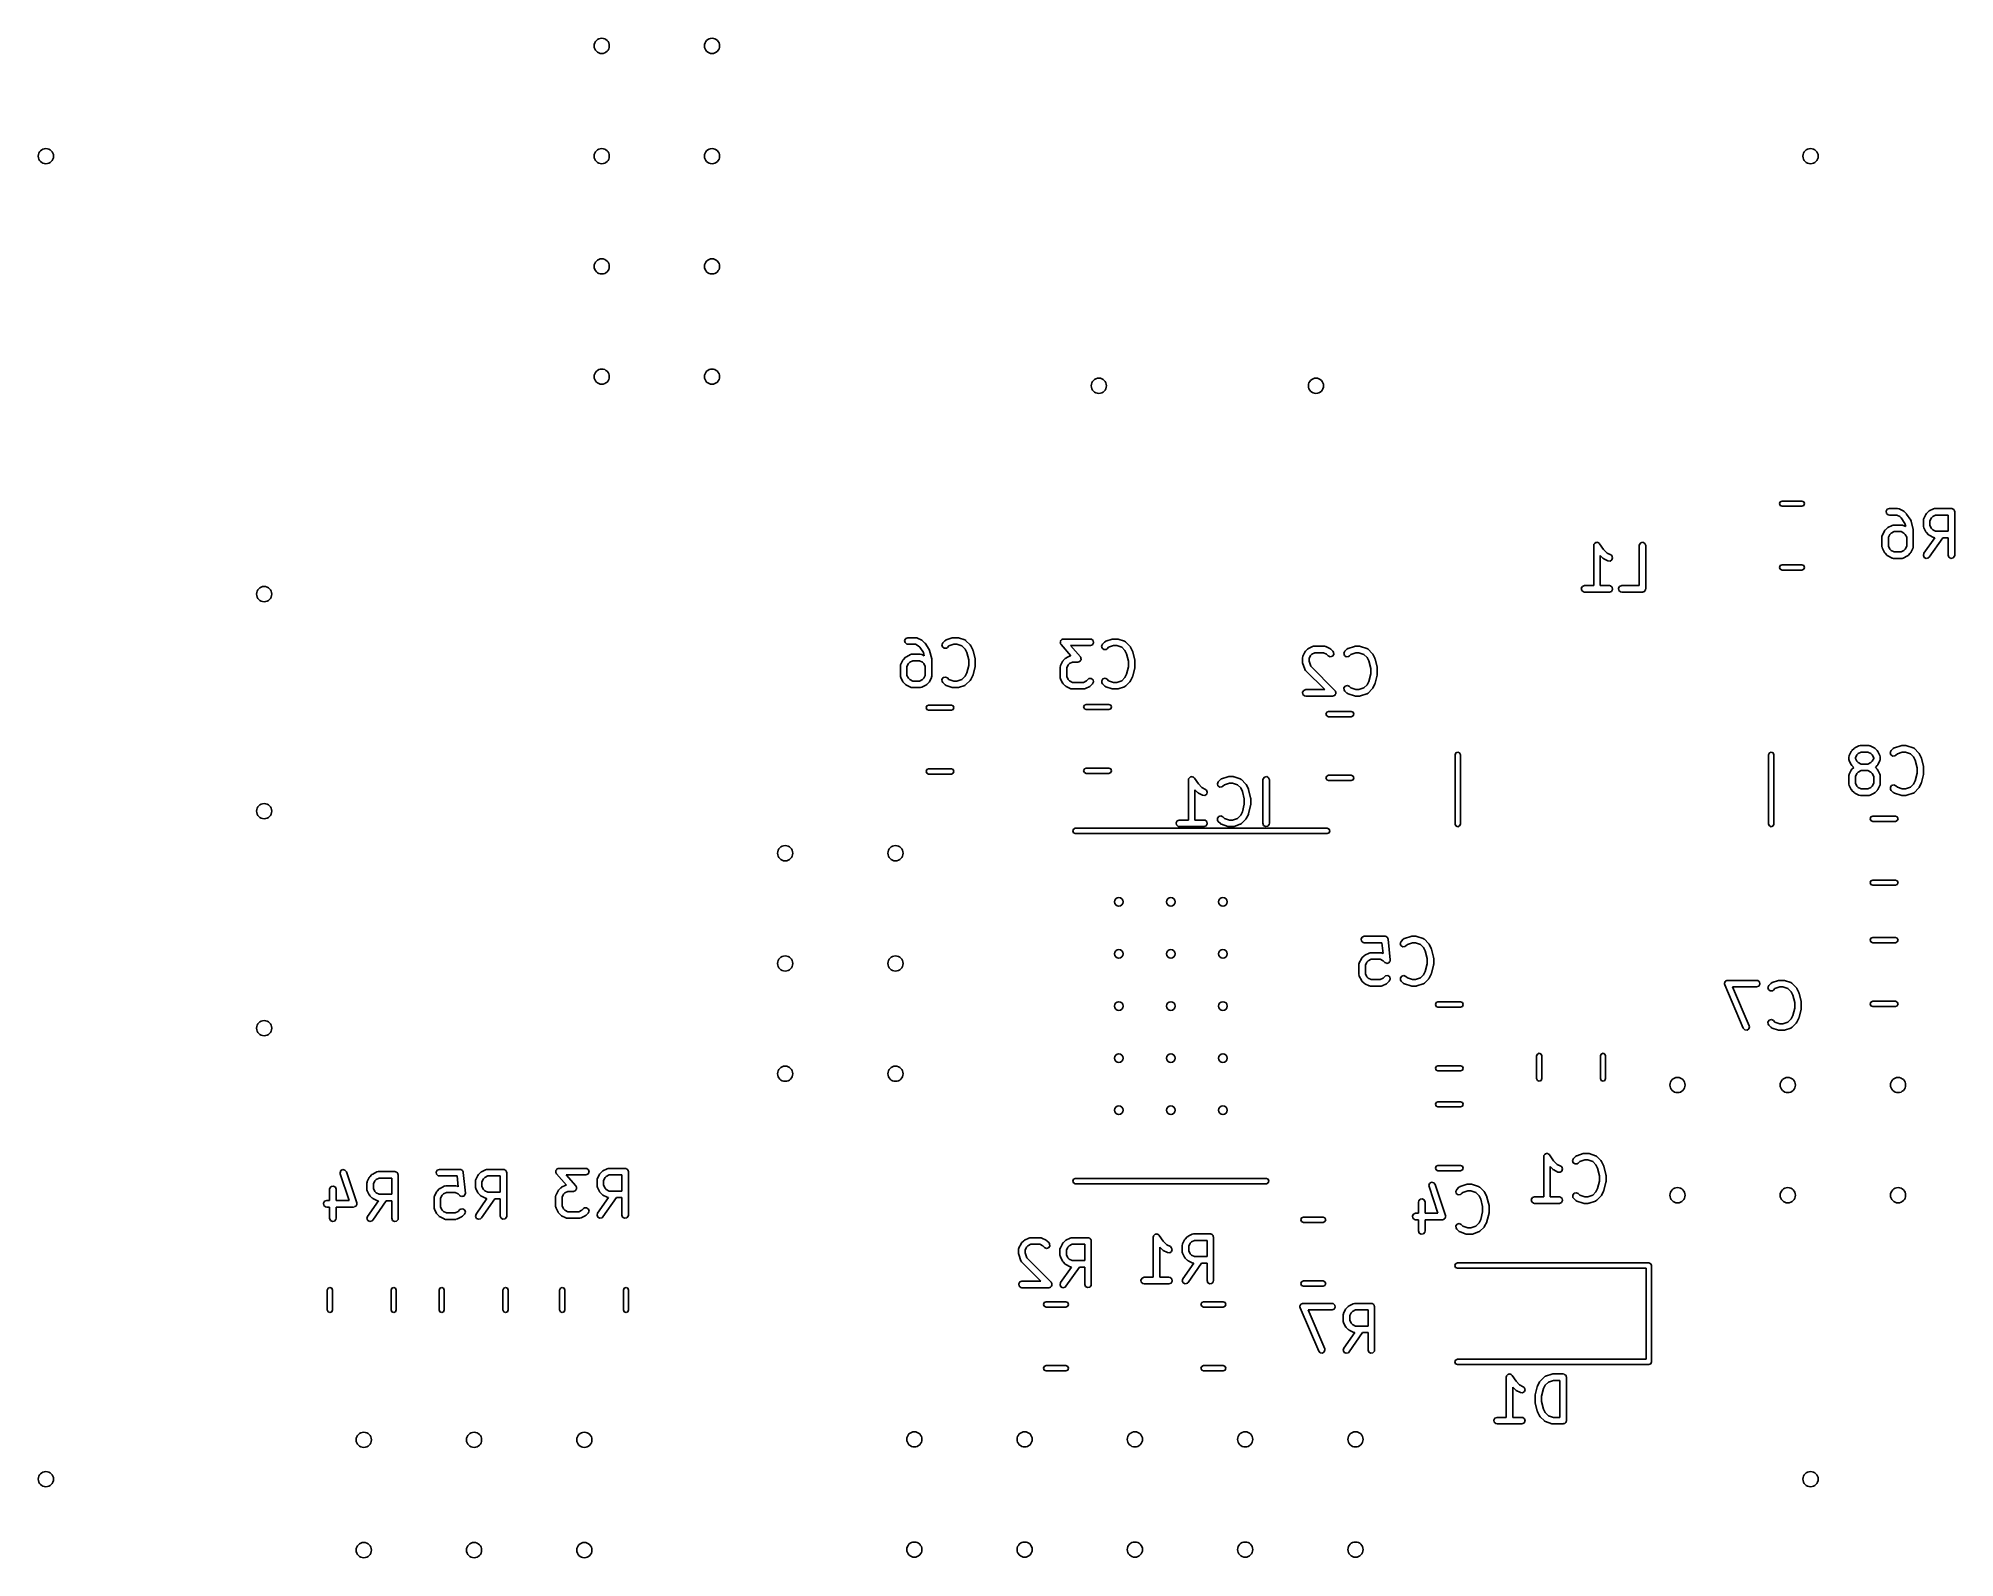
# Model space of a CAD drawing. Extents: x 0.28 to 2.02, y 0.33 to 1.71.
import ezdxf

# ---------------------------------------------------------------- set-up
doc = ezdxf.new("R2010")
doc.units = 0
doc.header["$MEASUREMENT"] = 0
doc.layers.add('BLACK', color=7, linetype='CONTINUOUS')

msp = doc.modelspace()

# ---------------------------------------------------------------- linework, layer by layer
at = {"layer": 'BLACK', "linetype": 'CONTINUOUS'}
for p, q in [((1.86321, 1.28484), (1.8639, 1.28651)), ((1.8639, 1.28651), (1.86557, 1.2872)), ((1.86557, 1.2872), (1.88345, 1.2872)), ((1.88345, 1.2872), (1.88512, 1.28651)), ((1.88512, 1.28651), (1.88581, 1.28484)), ((1.8639, 1.28317), (1.86321, 1.28484)), ((1.86557, 1.28248), (1.8639, 1.28317)), ((1.88345, 1.28248), (1.86557, 1.28248)), ((1.88512, 1.28317), (1.88345, 1.28248)), ((1.88581, 1.28484), (1.88512, 1.28317)), ((1.95991, 1.27798), (1.96092, 1.27973)), ((1.96026, 1.27599), (1.95991, 1.27798)), ((1.96181, 1.27469), (1.96026, 1.27599)), ((1.96092, 1.27973), (1.96282, 1.28042)), ((1.96282, 1.27451), (1.96181, 1.27469)), ((1.96282, 1.28042), (1.97031, 1.28042)), ((1.96962, 1.27451), (1.96282, 1.27451)), ((1.97232, 1.27316), (1.96962, 1.27451)), ((1.97031, 1.28042), (1.97132, 1.28024)), ((1.97132, 1.28024), (1.97146, 1.28013)), ((1.97146, 1.28013), (1.97164, 1.2801)), ((1.97164, 1.2801), (1.97538, 1.27823)), ((1.97364, 1.27183), (1.97232, 1.27316)), ((1.97695, 1.26688), (1.97364, 1.27183)), ((1.97538, 1.27823), (1.97609, 1.2777)), ((1.97609, 1.2777), (1.97615, 1.27768)), ((1.97615, 1.27768), (1.97803, 1.2758)), ((1.97803, 1.2758), (1.97829, 1.27543)), ((1.97829, 1.27543), (1.9784, 1.27535)), ((1.9784, 1.27535), (1.98215, 1.26973)), ((1.98215, 1.26973), (1.98254, 1.26882)), ((1.98254, 1.26882), (1.98255, 1.26881)), ((1.98255, 1.26881), (1.98443, 1.26131)), ((1.99361, 1.26996), (1.99379, 1.27097)), ((1.99361, 1.26434), (1.99361, 1.26996)), ((1.99379, 1.27097), (1.9939, 1.27111)), ((1.9939, 1.27111), (1.99392, 1.27129)), ((1.99392, 1.27129), (1.9958, 1.27503)), ((1.9958, 1.27503), (1.99632, 1.27574)), ((1.99632, 1.27574), (1.99635, 1.2758)), ((1.99635, 1.2758), (1.99822, 1.27768)), ((1.99822, 1.27768), (1.99895, 1.27818)), ((1.99895, 1.27818), (1.99899, 1.27823)), ((1.99899, 1.27823), (2.00274, 1.2801)), ((2.00086, 1.27197), (1.99951, 1.26927)), ((1.99951, 1.26927), (1.99951, 1.26504)), ((2.00206, 1.27316), (2.00086, 1.27197)), ((2.00476, 1.27451), (2.00206, 1.27316)), ((2.00274, 1.2801), (2.00372, 1.2804)), ((2.00372, 1.2804), (2.00389, 1.28036)), ((2.00389, 1.28036), (2.00406, 1.28042)), ((2.00406, 1.28042), (2.01906, 1.28042)), ((2.01611, 1.27451), (2.00476, 1.27451)), ((2.01611, 1.25979), (2.01611, 1.27451)), ((2.01906, 1.28042), (2.01944, 1.28035)), ((2.01944, 1.28035), (2.01957, 1.28037)), ((2.01957, 1.28037), (2.01969, 1.28031)), ((2.01969, 1.28031), (2.02007, 1.28024)), ((2.02007, 1.28024), (2.02066, 1.27975)), ((2.02066, 1.27975), (2.02132, 1.27936)), ((2.02132, 1.27936), (2.02141, 1.27911)), ((2.02141, 1.27911), (2.02162, 1.27894)), ((2.02162, 1.27894), (2.02175, 1.27818)), ((2.02175, 1.27818), (2.02201, 1.27746)), ((2.02201, 1.27746), (2.02201, 1.23809)), ((1.95611, 1.25497), (1.95629, 1.25598)), ((1.95611, 1.24559), (1.95611, 1.25497)), ((1.95629, 1.25598), (1.95641, 1.25611)), ((1.95641, 1.25611), (1.95643, 1.25629)), ((1.95643, 1.25629), (1.9583, 1.26004)), ((1.9583, 1.26004), (1.95883, 1.26075)), ((1.95883, 1.26075), (1.95885, 1.2608)), ((1.95885, 1.2608), (1.96073, 1.26268)), ((1.96073, 1.26268), (1.96145, 1.26319)), ((1.96145, 1.26319), (1.9615, 1.26323)), ((1.9615, 1.26323), (1.96524, 1.26511)), ((1.96337, 1.25697), (1.96202, 1.25427)), ((1.96202, 1.25427), (1.96202, 1.24629)), ((1.96456, 1.25816), (1.96337, 1.25697)), ((1.96726, 1.25951), (1.96456, 1.25816)), ((1.96524, 1.26511), (1.96623, 1.2654)), ((1.96623, 1.2654), (1.9664, 1.26536)), ((1.9664, 1.26536), (1.96657, 1.26542)), ((1.96657, 1.26542), (1.97406, 1.26542)), ((1.97337, 1.25951), (1.96726, 1.25951)), ((1.97606, 1.25816), (1.97337, 1.25951)), ((1.97406, 1.26542), (1.97507, 1.26524)), ((1.97507, 1.26524), (1.97521, 1.26513)), ((1.97521, 1.26513), (1.97538, 1.26511)), ((1.97538, 1.26511), (1.97768, 1.26396)), ((1.97726, 1.25697), (1.97606, 1.25816)), ((1.97768, 1.26396), (1.97695, 1.26688)), ((1.97861, 1.25427), (1.97726, 1.25697)), ((1.97861, 1.24629), (1.97861, 1.25427)), ((1.98443, 1.26131), (1.98447, 1.26072)), ((1.98447, 1.26072), (1.98452, 1.26059)), ((1.98452, 1.26059), (1.98452, 1.24559)), ((1.99367, 1.26417), (1.99361, 1.26434)), ((1.99363, 1.264), (1.99367, 1.26417)), ((1.99392, 1.26302), (1.99363, 1.264)), ((1.9958, 1.25927), (1.99392, 1.26302)), ((1.99414, 1.23979), (2.00402, 1.2539)), ((1.99584, 1.25923), (1.9958, 1.25927)), ((1.99635, 1.2585), (1.99584, 1.25923)), ((1.99822, 1.25663), (1.99635, 1.2585)), ((1.99828, 1.2566), (1.99822, 1.25663)), ((1.99899, 1.25608), (1.99828, 1.2566)), ((2.01122, 1.25389), (1.99898, 1.2364)), ((2.00274, 1.2542), (1.99899, 1.25608)), ((1.99951, 1.26504), (2.00086, 1.26234)), ((2.00086, 1.26234), (2.00206, 1.26114)), ((2.00206, 1.26114), (2.00476, 1.25979)), ((2.00292, 1.25418), (2.00274, 1.2542)), ((2.00305, 1.25407), (2.00292, 1.25418)), ((2.00402, 1.2539), (2.00305, 1.25407)), ((2.00476, 1.25979), (2.01611, 1.25979)), ((2.01611, 1.25389), (2.01122, 1.25389)), ((2.01611, 1.23809), (2.01611, 1.25389)), ((1.69469, 1.24686), (1.69487, 1.24787)), ((1.69469, 1.21044), (1.69469, 1.24686)), ((1.69487, 1.24787), (1.69498, 1.248)), ((1.69498, 1.248), (1.695, 1.24817)), ((1.695, 1.24817), (1.69562, 1.24876)), ((1.69562, 1.24876), (1.69617, 1.24941)), ((1.69617, 1.24941), (1.69634, 1.24944)), ((1.69634, 1.24944), (1.69646, 1.24956)), ((1.69646, 1.24956), (1.69732, 1.24962)), ((1.69732, 1.24962), (1.69816, 1.24977)), ((1.69816, 1.24977), (1.69831, 1.24968)), ((1.69831, 1.24968), (1.69848, 1.24969)), ((1.69848, 1.24969), (1.69917, 1.24918)), ((1.69917, 1.24918), (1.69991, 1.24876)), ((1.69991, 1.24876), (1.69997, 1.2486)), ((1.69997, 1.2486), (1.7001, 1.2485)), ((1.7001, 1.2485), (1.70369, 1.24311)), ((1.70306, 1.2354), (1.7006, 1.23785)), ((1.7006, 1.23785), (1.7006, 1.21044)), ((1.70312, 1.23537), (1.70306, 1.2354)), ((1.70383, 1.23484), (1.70312, 1.23537)), ((1.70369, 1.24311), (1.7069, 1.23991)), ((1.70758, 1.23297), (1.70383, 1.23484)), ((1.7069, 1.23991), (1.71022, 1.23825)), ((1.71127, 1.23385), (1.70958, 1.23274)), ((1.71022, 1.23825), (1.71104, 1.23764)), ((1.71104, 1.23764), (1.71184, 1.23579)), ((1.71184, 1.23579), (1.71127, 1.23385)), ((1.73594, 1.24686), (1.73612, 1.24787)), ((1.73594, 1.21044), (1.73594, 1.24686)), ((1.73612, 1.24787), (1.73742, 1.24941)), ((1.73742, 1.24941), (1.7394, 1.24977)), ((1.7394, 1.24977), (1.74115, 1.24876)), ((1.74115, 1.24876), (1.74184, 1.24686)), ((1.74184, 1.24686), (1.74184, 1.20749)), ((1.95617, 1.24543), (1.95611, 1.24559)), ((1.95613, 1.24526), (1.95617, 1.24543)), ((1.95643, 1.24427), (1.95613, 1.24526)), ((1.9583, 1.24052), (1.95643, 1.24427)), ((1.95835, 1.24048), (1.9583, 1.24052)), ((1.95885, 1.23976), (1.95835, 1.24048)), ((1.96073, 1.23788), (1.95885, 1.23976)), ((1.96079, 1.23785), (1.96073, 1.23788)), ((1.9615, 1.23733), (1.96079, 1.23785)), ((1.96524, 1.23545), (1.9615, 1.23733)), ((1.96202, 1.24629), (1.96337, 1.24359)), ((1.96337, 1.24359), (1.96456, 1.2424)), ((1.96456, 1.2424), (1.96726, 1.24105)), ((1.96542, 1.23543), (1.96524, 1.23545)), ((1.96556, 1.23532), (1.96542, 1.23543)), ((1.96657, 1.23514), (1.96556, 1.23532)), ((1.97406, 1.23514), (1.96657, 1.23514)), ((1.96726, 1.24105), (1.97337, 1.24105)), ((1.97337, 1.24105), (1.97606, 1.2424)), ((1.97423, 1.2352), (1.97406, 1.23514)), ((1.9744, 1.23516), (1.97423, 1.2352)), ((1.97538, 1.23545), (1.9744, 1.23516)), ((1.97913, 1.23733), (1.97538, 1.23545)), ((1.97606, 1.2424), (1.97726, 1.24359)), ((1.97726, 1.24359), (1.97861, 1.24629)), ((1.97918, 1.23737), (1.97913, 1.23733)), ((1.9799, 1.23788), (1.97918, 1.23737)), ((1.98178, 1.23976), (1.9799, 1.23788)), ((1.9818, 1.23981), (1.98178, 1.23976)), ((1.98233, 1.24052), (1.9818, 1.23981)), ((1.9842, 1.24427), (1.98233, 1.24052)), ((1.98422, 1.24445), (1.9842, 1.24427)), ((1.98434, 1.24458), (1.98422, 1.24445)), ((1.98452, 1.24559), (1.98434, 1.24458)), ((1.99362, 1.23784), (1.99414, 1.23979)), ((1.99447, 1.23601), (1.99362, 1.23784)), ((1.9963, 1.23515), (1.99447, 1.23601)), ((1.99826, 1.23568), (1.9963, 1.23515)), ((1.99898, 1.2364), (1.99826, 1.23568)), ((2.0168, 1.2362), (2.01611, 1.23809)), ((2.01855, 1.23519), (2.0168, 1.2362)), ((2.02054, 1.23554), (2.01855, 1.23519)), ((2.02183, 1.23708), (2.02054, 1.23554)), ((2.02201, 1.23809), (2.02183, 1.23708)), ((1.70958, 1.23274), (1.70758, 1.23297)), ((1.86321, 1.22697), (1.8639, 1.22864)), ((1.8639, 1.2253), (1.86321, 1.22697)), ((1.8639, 1.22864), (1.86557, 1.22933)), ((1.86557, 1.22461), (1.8639, 1.2253)), ((1.86557, 1.22933), (1.88345, 1.22933)), ((1.88345, 1.22461), (1.86557, 1.22461)), ((1.88345, 1.22933), (1.88512, 1.22864)), ((1.88512, 1.2253), (1.88345, 1.22461)), ((1.88512, 1.22864), (1.88581, 1.22697)), ((1.88581, 1.22697), (1.88512, 1.2253)), ((1.68349, 1.208), (1.6845, 1.20975)), ((1.68384, 1.20601), (1.68349, 1.208)), ((1.68539, 1.20471), (1.68384, 1.20601)), ((1.6845, 1.20975), (1.6864, 1.21044)), ((1.6864, 1.20453), (1.68539, 1.20471)), ((1.6864, 1.21044), (1.69469, 1.21044)), ((1.7089, 1.20453), (1.6864, 1.20453)), ((1.7006, 1.21044), (1.7089, 1.21044)), ((1.7089, 1.21044), (1.70991, 1.21026)), ((1.71079, 1.20523), (1.7089, 1.20453)), ((1.70991, 1.21026), (1.71145, 1.20896)), ((1.7118, 1.20697), (1.71079, 1.20523)), ((1.71145, 1.20896), (1.7118, 1.20697)), ((1.71724, 1.208), (1.71825, 1.20975)), ((1.71759, 1.20601), (1.71724, 1.208)), ((1.71913, 1.20471), (1.71759, 1.20601)), ((1.71825, 1.20975), (1.72014, 1.21044)), ((1.72014, 1.20453), (1.71913, 1.20471)), ((1.72014, 1.21044), (1.73594, 1.21044)), ((1.73889, 1.20453), (1.72014, 1.20453)), ((1.73961, 1.2048), (1.73889, 1.20453)), ((1.74037, 1.20493), (1.73961, 1.2048)), ((1.74054, 1.20513), (1.74037, 1.20493)), ((1.74079, 1.20523), (1.74054, 1.20513)), ((1.74117, 1.20589), (1.74079, 1.20523)), ((1.74167, 1.20648), (1.74117, 1.20589)), ((1.74173, 1.20686), (1.74167, 1.20648)), ((1.7418, 1.20697), (1.74173, 1.20686)), ((1.74184, 1.20749), (1.74178, 1.2071)), ((1.74178, 1.2071), (1.7418, 1.20697)), ((1.06994, 1.16076), (1.07095, 1.16251)), ((1.07029, 1.15877), (1.06994, 1.16076)), ((1.07184, 1.15747), (1.07029, 1.15877)), ((1.07095, 1.16251), (1.07285, 1.1632)), ((1.07153, 1.14601), (1.07528, 1.14789)), ((1.07285, 1.15729), (1.07184, 1.15747)), ((1.07285, 1.1632), (1.08035, 1.1632)), ((1.07965, 1.15729), (1.07285, 1.15729)), ((1.07528, 1.14789), (1.07626, 1.14818)), ((1.07626, 1.14818), (1.07643, 1.14814)), ((1.07643, 1.14814), (1.0766, 1.1482)), ((1.0766, 1.1482), (1.0841, 1.1482)), ((1.08235, 1.15594), (1.07965, 1.15729)), ((1.08035, 1.1632), (1.08136, 1.16302)), ((1.08136, 1.16302), (1.08149, 1.1629)), ((1.08149, 1.1629), (1.08167, 1.16288)), ((1.08167, 1.16288), (1.08542, 1.16101)), ((1.08368, 1.15461), (1.08235, 1.15594)), ((1.08698, 1.14966), (1.08368, 1.15461)), ((1.0841, 1.1482), (1.08511, 1.14802)), ((1.08511, 1.14802), (1.08524, 1.14791)), ((1.08524, 1.14791), (1.08542, 1.14789)), ((1.08542, 1.16101), (1.08613, 1.16048)), ((1.08542, 1.14789), (1.08771, 1.14674)), ((1.08613, 1.16048), (1.08618, 1.16046)), ((1.08618, 1.16046), (1.08806, 1.15858)), ((1.08771, 1.14674), (1.08698, 1.14966)), ((1.08806, 1.15858), (1.08832, 1.15821)), ((1.08832, 1.15821), (1.08843, 1.15813)), ((1.08843, 1.15813), (1.09218, 1.15251)), ((1.09218, 1.15251), (1.09258, 1.1516)), ((1.09258, 1.1516), (1.09258, 1.15159)), ((1.09258, 1.15159), (1.09446, 1.14409)), ((1.10365, 1.15675), (1.10451, 1.15858)), ((1.10417, 1.1548), (1.10365, 1.15675)), ((1.10583, 1.15364), (1.10417, 1.1548)), ((1.10451, 1.15858), (1.10638, 1.16046)), ((1.10784, 1.15382), (1.10583, 1.15364)), ((1.10638, 1.16046), (1.10722, 1.16104)), ((1.10722, 1.16104), (1.1074, 1.16106)), ((1.1074, 1.16106), (1.10753, 1.16117)), ((1.10753, 1.16117), (1.11316, 1.16304)), ((1.10868, 1.15441), (1.10784, 1.15382)), ((1.11006, 1.15579), (1.10868, 1.15441)), ((1.11457, 1.15729), (1.11006, 1.15579)), ((1.11316, 1.16304), (1.11403, 1.16317)), ((1.11403, 1.16317), (1.11409, 1.1632)), ((1.11409, 1.1632), (1.11784, 1.1632)), ((1.11736, 1.15729), (1.11457, 1.15729)), ((1.12187, 1.15579), (1.11736, 1.15729)), ((1.11784, 1.1632), (1.11871, 1.16304)), ((1.11871, 1.16304), (1.11878, 1.16304)), ((1.11878, 1.16304), (1.1244, 1.16117)), ((1.12479, 1.15287), (1.12187, 1.15579)), ((1.1244, 1.16117), (1.1253, 1.16068)), ((1.1263, 1.14984), (1.12479, 1.15287)), ((1.1253, 1.16068), (1.12539, 1.16053)), ((1.12539, 1.16053), (1.12555, 1.16046)), ((1.12555, 1.16046), (1.1293, 1.15671)), ((1.12801, 1.14301), (1.1263, 1.14984)), ((1.1293, 1.15671), (1.12981, 1.15598)), ((1.12981, 1.15598), (1.12986, 1.15594)), ((1.12986, 1.15594), (1.13173, 1.15219)), ((1.13173, 1.15219), (1.13188, 1.1517)), ((1.13188, 1.1517), (1.13195, 1.15159)), ((1.13195, 1.15159), (1.13383, 1.14409)), ((1.21104, 1.15958), (1.21116, 1.15978)), ((1.21118, 1.15879), (1.21104, 1.15958)), ((1.21115, 1.16001), (1.21165, 1.16063)), ((1.21116, 1.15978), (1.21115, 1.16001)), ((1.2112, 1.158), (1.21118, 1.15879)), ((1.21137, 1.15771), (1.2112, 1.158)), ((1.21139, 1.15759), (1.21137, 1.15771)), ((1.2115, 1.1575), (1.21139, 1.15759)), ((1.21173, 1.15712), (1.2115, 1.1575)), ((1.21165, 1.16063), (1.21205, 1.16132)), ((1.22069, 1.14687), (1.21173, 1.15712)), ((1.21205, 1.16132), (1.21227, 1.1614)), ((1.21227, 1.1614), (1.21242, 1.16159)), ((1.21242, 1.16159), (1.2132, 1.16174)), ((1.2132, 1.16174), (1.21395, 1.16202)), ((1.21395, 1.16202), (1.23832, 1.16202)), ((1.22013, 1.14671), (1.22069, 1.14687)), ((1.23832, 1.15611), (1.22046, 1.15611)), ((1.22046, 1.15611), (1.22929, 1.14601)), ((1.23832, 1.16202), (1.23933, 1.16184)), ((1.24022, 1.1568), (1.23832, 1.15611)), ((1.23933, 1.16184), (1.24088, 1.16054)), ((1.24123, 1.15855), (1.24022, 1.1568)), ((1.24088, 1.16054), (1.24123, 1.15855)), ((1.2485, 1.15557), (1.24936, 1.1574)), ((1.24902, 1.15362), (1.2485, 1.15557)), ((1.25068, 1.15246), (1.24902, 1.15362)), ((1.24936, 1.1574), (1.25123, 1.15928)), ((1.25269, 1.15264), (1.25068, 1.15246)), ((1.25123, 1.15928), (1.25207, 1.15986)), ((1.25207, 1.15986), (1.25225, 1.15988)), ((1.25225, 1.15988), (1.25238, 1.15999)), ((1.25238, 1.15999), (1.25801, 1.16186)), ((1.25353, 1.15322), (1.25269, 1.15264)), ((1.25491, 1.15461), (1.25353, 1.15322)), ((1.25942, 1.15611), (1.25491, 1.15461)), ((1.25801, 1.16186), (1.25888, 1.16199)), ((1.25888, 1.16199), (1.25894, 1.16202)), ((1.25894, 1.16202), (1.26269, 1.16202)), ((1.26221, 1.15611), (1.25942, 1.15611)), ((1.26672, 1.15461), (1.26221, 1.15611)), ((1.26269, 1.16202), (1.26356, 1.16186)), ((1.26356, 1.16186), (1.26363, 1.16186)), ((1.26363, 1.16186), (1.26925, 1.15999)), ((1.26964, 1.15169), (1.26672, 1.15461)), ((1.26925, 1.15999), (1.27015, 1.1595)), ((1.27115, 1.14866), (1.26964, 1.15169)), ((1.27015, 1.1595), (1.27024, 1.15935)), ((1.27024, 1.15935), (1.2704, 1.15928)), ((1.2704, 1.15928), (1.27415, 1.15553)), ((1.27286, 1.14183), (1.27115, 1.14866)), ((1.27415, 1.15553), (1.27466, 1.1548)), ((1.27466, 1.1548), (1.27471, 1.15476)), ((1.27471, 1.15476), (1.27658, 1.15101)), ((1.27658, 1.15101), (1.27673, 1.15052)), ((1.27673, 1.15052), (1.27681, 1.1504)), ((1.27681, 1.1504), (1.27868, 1.14291)), ((1.43099, 1.14639), (1.43287, 1.15014)), ((1.43287, 1.15014), (1.43339, 1.15085)), ((1.43339, 1.15085), (1.43342, 1.1509)), ((1.43342, 1.1509), (1.43529, 1.15278)), ((1.43529, 1.15278), (1.43602, 1.15329)), ((1.43602, 1.15329), (1.43606, 1.15333)), ((1.43606, 1.15333), (1.43981, 1.15521)), ((1.43793, 1.14707), (1.43659, 1.14437)), ((1.43913, 1.14826), (1.43793, 1.14707)), ((1.44183, 1.14961), (1.43913, 1.14826)), ((1.43981, 1.15521), (1.44079, 1.1555)), ((1.44079, 1.1555), (1.44097, 1.15546)), ((1.44097, 1.15546), (1.44113, 1.15552)), ((1.44113, 1.15552), (1.45051, 1.15552)), ((1.44981, 1.14961), (1.44183, 1.14961)), ((1.45251, 1.14826), (1.44981, 1.14961)), ((1.45051, 1.15552), (1.45152, 1.15534)), ((1.45152, 1.15534), (1.45165, 1.15523)), ((1.45165, 1.15523), (1.45183, 1.15521)), ((1.45183, 1.15521), (1.45558, 1.15333)), ((1.45404, 1.14673), (1.45251, 1.14826)), ((1.45558, 1.15333), (1.45629, 1.15281)), ((1.45629, 1.15281), (1.45634, 1.15278)), ((1.45634, 1.15278), (1.45822, 1.1509)), ((1.45898, 1.14805), (1.45782, 1.1464)), ((1.45822, 1.1509), (1.45881, 1.15006)), ((1.45881, 1.15006), (1.45898, 1.14805)), ((1.46819, 1.14907), (1.46904, 1.1509)), ((1.46871, 1.14712), (1.46819, 1.14907)), ((1.47036, 1.14596), (1.46871, 1.14712)), ((1.46904, 1.1509), (1.47092, 1.15278)), ((1.47092, 1.15278), (1.47176, 1.15337)), ((1.47176, 1.15337), (1.47193, 1.15338)), ((1.47193, 1.15338), (1.47207, 1.15349)), ((1.47207, 1.15349), (1.47769, 1.15537)), ((1.4746, 1.14811), (1.47322, 1.14673)), ((1.47911, 1.14961), (1.4746, 1.14811)), ((1.47769, 1.15537), (1.47857, 1.1555)), ((1.47857, 1.1555), (1.47863, 1.15552)), ((1.47863, 1.15552), (1.48238, 1.15552)), ((1.4819, 1.14961), (1.47911, 1.14961)), ((1.48641, 1.14811), (1.4819, 1.14961)), ((1.48238, 1.15552), (1.48325, 1.15537)), ((1.48325, 1.15537), (1.48331, 1.15537)), ((1.48331, 1.15537), (1.48894, 1.15349)), ((1.48932, 1.14519), (1.48641, 1.14811)), ((1.48894, 1.15349), (1.48984, 1.153)), ((1.48984, 1.153), (1.48993, 1.15285)), ((1.48993, 1.15285), (1.49009, 1.15278)), ((1.49009, 1.15278), (1.49384, 1.14903)), ((1.49384, 1.14903), (1.49435, 1.14831)), ((1.49435, 1.14831), (1.49439, 1.14826)), ((1.49439, 1.14826), (1.49627, 1.14451)), ((1.06615, 1.13775), (1.06632, 1.13876)), ((1.06615, 1.12837), (1.06615, 1.13775)), ((1.06632, 1.13876), (1.06644, 1.13889)), ((1.06644, 1.13889), (1.06646, 1.13907)), ((1.06646, 1.13907), (1.06833, 1.14282)), ((1.06833, 1.14282), (1.06886, 1.14353)), ((1.06886, 1.14353), (1.06888, 1.14358)), ((1.06888, 1.14358), (1.07076, 1.14546)), ((1.07076, 1.14546), (1.07148, 1.14596)), ((1.07148, 1.14596), (1.07153, 1.14601)), ((1.0734, 1.13975), (1.07205, 1.13705)), ((1.07205, 1.13705), (1.07205, 1.12907)), ((1.0746, 1.14094), (1.0734, 1.13975)), ((1.07729, 1.14229), (1.0746, 1.14094)), ((1.0834, 1.14229), (1.07729, 1.14229)), ((1.0861, 1.14094), (1.0834, 1.14229)), ((1.08729, 1.13975), (1.0861, 1.14094)), ((1.08864, 1.13705), (1.08729, 1.13975)), ((1.08864, 1.12907), (1.08864, 1.13705)), ((1.09446, 1.14409), (1.0945, 1.1435)), ((1.0945, 1.1435), (1.09455, 1.14337)), ((1.09455, 1.14337), (1.09455, 1.12837)), ((1.12479, 1.12825), (1.1263, 1.13128)), ((1.1263, 1.13128), (1.12801, 1.13811)), ((1.12801, 1.13811), (1.12801, 1.14301)), ((1.13195, 1.12953), (1.13175, 1.12907)), ((1.13383, 1.13703), (1.13195, 1.12953)), ((1.13392, 1.13775), (1.13382, 1.13717)), ((1.13382, 1.13717), (1.13383, 1.13703)), ((1.13383, 1.14409), (1.13387, 1.1435)), ((1.13387, 1.1435), (1.13392, 1.14337)), ((1.13392, 1.14337), (1.13392, 1.13775)), ((1.211, 1.13657), (1.21117, 1.13758)), ((1.211, 1.12719), (1.211, 1.13657)), ((1.21117, 1.13758), (1.21129, 1.13771)), ((1.21129, 1.13771), (1.21131, 1.13789)), ((1.21131, 1.13789), (1.21318, 1.14164)), ((1.21318, 1.14164), (1.21371, 1.14234)), ((1.21371, 1.14234), (1.21374, 1.1424)), ((1.21374, 1.1424), (1.21561, 1.14428)), ((1.21561, 1.14428), (1.21633, 1.14478)), ((1.21633, 1.14478), (1.21638, 1.14483)), ((1.21638, 1.14483), (1.22013, 1.14671)), ((1.21825, 1.13857), (1.2169, 1.13587)), ((1.2169, 1.13587), (1.2169, 1.12789)), ((1.21945, 1.13976), (1.21825, 1.13857)), ((1.22214, 1.14111), (1.21945, 1.13976)), ((1.22707, 1.14111), (1.22214, 1.14111)), ((1.22782, 1.14138), (1.22707, 1.14111)), ((1.2286, 1.14154), (1.22782, 1.14138)), ((1.22875, 1.14172), (1.2286, 1.14154)), ((1.22897, 1.1418), (1.22875, 1.14172)), ((1.22937, 1.14249), (1.22897, 1.1418)), ((1.22929, 1.14601), (1.22952, 1.14563)), ((1.22987, 1.14311), (1.22937, 1.14249)), ((1.22952, 1.14563), (1.22963, 1.14554)), ((1.22963, 1.14554), (1.22965, 1.14542)), ((1.22965, 1.14542), (1.22982, 1.14513)), ((1.22982, 1.14513), (1.22984, 1.14434)), ((1.22984, 1.14434), (1.22998, 1.14355)), ((1.22998, 1.14355), (1.22986, 1.14335)), ((1.22986, 1.14335), (1.22987, 1.14311)), ((1.26964, 1.12707), (1.27115, 1.1301)), ((1.27115, 1.1301), (1.27286, 1.13693)), ((1.27286, 1.13693), (1.27286, 1.14183)), ((1.27868, 1.13585), (1.27681, 1.12835)), ((1.27877, 1.13657), (1.27867, 1.13598)), ((1.27867, 1.13598), (1.27868, 1.13585)), ((1.27868, 1.14291), (1.27872, 1.14232)), ((1.27872, 1.14232), (1.27877, 1.14219)), ((1.27877, 1.14219), (1.27877, 1.13657)), ((1.43068, 1.14507), (1.43086, 1.14608)), ((1.43068, 1.14132), (1.43068, 1.14507)), ((1.4307, 1.14126), (1.43068, 1.14132)), ((1.43083, 1.14038), (1.4307, 1.14126)), ((1.43271, 1.13476), (1.43083, 1.14038)), ((1.43086, 1.14608), (1.43097, 1.14621)), ((1.43097, 1.14621), (1.43099, 1.14639)), ((1.43282, 1.13462), (1.43271, 1.13476)), ((1.43283, 1.13445), (1.43282, 1.13462)), ((1.43342, 1.13361), (1.43283, 1.13445)), ((1.45088, 1.11615), (1.43342, 1.13361)), ((1.43659, 1.14437), (1.43659, 1.1418)), ((1.43659, 1.1418), (1.43809, 1.13729)), ((1.43809, 1.13729), (1.46009, 1.11528)), ((1.45587, 1.14588), (1.45404, 1.14673)), ((1.45782, 1.1464), (1.45587, 1.14588)), ((1.47238, 1.14614), (1.47036, 1.14596)), ((1.47322, 1.14673), (1.47238, 1.14614)), ((1.49084, 1.14216), (1.48932, 1.14519)), ((1.49255, 1.13533), (1.49084, 1.14216)), ((1.49084, 1.1236), (1.49255, 1.13043)), ((1.49255, 1.13043), (1.49255, 1.13533)), ((1.49627, 1.14451), (1.49641, 1.14402)), ((1.49641, 1.14402), (1.49649, 1.14391)), ((1.49649, 1.14391), (1.49837, 1.13641)), ((1.49845, 1.13007), (1.49835, 1.12949)), ((1.49835, 1.12949), (1.49837, 1.12935)), ((1.49837, 1.13641), (1.49841, 1.13582)), ((1.49841, 1.13582), (1.49845, 1.13569)), ((1.49845, 1.13569), (1.49845, 1.13007)), ((1.06621, 1.12821), (1.06615, 1.12837)), ((1.06616, 1.12803), (1.06621, 1.12821)), ((1.06646, 1.12705), (1.06616, 1.12803)), ((1.06833, 1.1233), (1.06646, 1.12705)), ((1.06838, 1.12326), (1.06833, 1.1233)), ((1.06888, 1.12253), (1.06838, 1.12326)), ((1.07076, 1.12066), (1.06888, 1.12253)), ((1.07082, 1.12063), (1.07076, 1.12066)), ((1.07153, 1.12011), (1.07082, 1.12063)), ((1.07528, 1.11823), (1.07153, 1.12011)), ((1.07205, 1.12907), (1.0734, 1.12637)), ((1.0734, 1.12637), (1.0746, 1.12517)), ((1.0746, 1.12517), (1.07729, 1.12383)), ((1.07545, 1.11821), (1.07528, 1.11823)), ((1.07559, 1.1181), (1.07545, 1.11821)), ((1.0766, 1.11792), (1.07559, 1.1181)), ((1.0841, 1.11792), (1.0766, 1.11792)), ((1.07729, 1.12383), (1.0834, 1.12383)), ((1.0834, 1.12383), (1.0861, 1.12517)), ((1.08426, 1.11798), (1.0841, 1.11792)), ((1.08443, 1.11794), (1.08426, 1.11798)), ((1.08542, 1.11823), (1.08443, 1.11794)), ((1.08917, 1.12011), (1.08542, 1.11823)), ((1.0861, 1.12517), (1.08729, 1.12637)), ((1.08729, 1.12637), (1.08864, 1.12907)), ((1.08921, 1.12015), (1.08917, 1.12011)), ((1.08993, 1.12066), (1.08921, 1.12015)), ((1.09181, 1.12253), (1.08993, 1.12066)), ((1.09184, 1.12259), (1.09181, 1.12253)), ((1.09236, 1.1233), (1.09184, 1.12259)), ((1.09424, 1.12705), (1.09236, 1.1233)), ((1.09426, 1.12723), (1.09424, 1.12705)), ((1.09437, 1.12736), (1.09426, 1.12723)), ((1.09455, 1.12837), (1.09437, 1.12736)), ((1.10374, 1.12539), (1.1049, 1.12704)), ((1.10392, 1.12338), (1.10374, 1.12539)), ((1.10451, 1.12253), (1.10392, 1.12338)), ((1.10638, 1.12066), (1.10451, 1.12253)), ((1.1049, 1.12704), (1.10685, 1.12756)), ((1.10654, 1.12059), (1.10638, 1.12066)), ((1.10663, 1.12044), (1.10654, 1.12059)), ((1.10753, 1.11995), (1.10663, 1.12044)), ((1.10685, 1.12756), (1.10868, 1.12671)), ((1.11316, 1.11807), (1.10753, 1.11995)), ((1.10868, 1.12671), (1.11006, 1.12533)), ((1.11006, 1.12533), (1.11457, 1.12383)), ((1.11322, 1.11807), (1.11316, 1.11807)), ((1.11409, 1.11792), (1.11322, 1.11807)), ((1.11784, 1.11792), (1.11409, 1.11792)), ((1.11457, 1.12383), (1.11736, 1.12383)), ((1.11736, 1.12383), (1.12187, 1.12533)), ((1.1179, 1.11794), (1.11784, 1.11792)), ((1.11878, 1.11807), (1.1179, 1.11794)), ((1.1244, 1.11995), (1.11878, 1.11807)), ((1.12187, 1.12533), (1.12479, 1.12825)), ((1.12454, 1.12006), (1.1244, 1.11995)), ((1.12471, 1.12007), (1.12454, 1.12006)), ((1.12555, 1.12066), (1.12471, 1.12007)), ((1.1293, 1.12441), (1.12555, 1.12066)), ((1.12933, 1.12447), (1.1293, 1.12441)), ((1.12986, 1.12518), (1.12933, 1.12447)), ((1.13173, 1.12893), (1.12986, 1.12518)), ((1.13175, 1.12907), (1.13173, 1.12893)), ((1.21106, 1.12703), (1.211, 1.12719)), ((1.21101, 1.12685), (1.21106, 1.12703)), ((1.21131, 1.12587), (1.21101, 1.12685)), ((1.21318, 1.12212), (1.21131, 1.12587)), ((1.21323, 1.12208), (1.21318, 1.12212)), ((1.21374, 1.12135), (1.21323, 1.12208)), ((1.21561, 1.11948), (1.21374, 1.12135)), ((1.21567, 1.11945), (1.21561, 1.11948)), ((1.21638, 1.11893), (1.21567, 1.11945)), ((1.22013, 1.11705), (1.21638, 1.11893)), ((1.2169, 1.12789), (1.21825, 1.12519)), ((1.21825, 1.12519), (1.21945, 1.12399)), ((1.21945, 1.12399), (1.22214, 1.12264)), ((1.2203, 1.11703), (1.22013, 1.11705)), ((1.22044, 1.11692), (1.2203, 1.11703)), ((1.22145, 1.11674), (1.22044, 1.11692)), ((1.2327, 1.11674), (1.22145, 1.11674)), ((1.22214, 1.12264), (1.232, 1.12264)), ((1.232, 1.12264), (1.2347, 1.12399)), ((1.23286, 1.1168), (1.2327, 1.11674)), ((1.23303, 1.11676), (1.23286, 1.1168)), ((1.23402, 1.11705), (1.23303, 1.11676)), ((1.23777, 1.11893), (1.23402, 1.11705)), ((1.2347, 1.12399), (1.23623, 1.12553)), ((1.23623, 1.12553), (1.23707, 1.12612)), ((1.23707, 1.12612), (1.23908, 1.12629)), ((1.23781, 1.11897), (1.23777, 1.11893)), ((1.23853, 1.11948), (1.23781, 1.11897)), ((1.24041, 1.12135), (1.23853, 1.11948)), ((1.23908, 1.12629), (1.24074, 1.12514)), ((1.24126, 1.12318), (1.24041, 1.12135)), ((1.24074, 1.12514), (1.24126, 1.12318)), ((1.24859, 1.12421), (1.24975, 1.12586)), ((1.24877, 1.12219), (1.24859, 1.12421)), ((1.24936, 1.12135), (1.24877, 1.12219)), ((1.25123, 1.11948), (1.24936, 1.12135)), ((1.24975, 1.12586), (1.2517, 1.12638)), ((1.25139, 1.1194), (1.25123, 1.11948)), ((1.25148, 1.11925), (1.25139, 1.1194)), ((1.25238, 1.11877), (1.25148, 1.11925)), ((1.2517, 1.12638), (1.25353, 1.12553)), ((1.25801, 1.11689), (1.25238, 1.11877)), ((1.25353, 1.12553), (1.25491, 1.12415)), ((1.25491, 1.12415), (1.25942, 1.12264)), ((1.25807, 1.11689), (1.25801, 1.11689)), ((1.25894, 1.11674), (1.25807, 1.11689)), ((1.26269, 1.11674), (1.25894, 1.11674)), ((1.25942, 1.12264), (1.26221, 1.12264)), ((1.26221, 1.12264), (1.26672, 1.12415)), ((1.26275, 1.11676), (1.26269, 1.11674)), ((1.26363, 1.11689), (1.26275, 1.11676)), ((1.26925, 1.11877), (1.26363, 1.11689)), ((1.26672, 1.12415), (1.26964, 1.12707)), ((1.26939, 1.11888), (1.26925, 1.11877)), ((1.26956, 1.11889), (1.26939, 1.11888)), ((1.2704, 1.11948), (1.26956, 1.11889)), ((1.27415, 1.12323), (1.2704, 1.11948)), ((1.27418, 1.12329), (1.27415, 1.12323)), ((1.27471, 1.124), (1.27418, 1.12329)), ((1.27658, 1.12775), (1.27471, 1.124)), ((1.2766, 1.12788), (1.27658, 1.12775)), ((1.27681, 1.12835), (1.2766, 1.12788)), ((1.43073, 1.11371), (1.43174, 1.11546)), ((1.43108, 1.11172), (1.43073, 1.11371)), ((1.43174, 1.11546), (1.43363, 1.11615)), ((1.43363, 1.11615), (1.45088, 1.11615)), ((1.46009, 1.11528), (1.46046, 1.11476)), ((1.46086, 1.11243), (1.46035, 1.1117)), ((1.46046, 1.11476), (1.46056, 1.11467)), ((1.46056, 1.11467), (1.46058, 1.11459)), ((1.46058, 1.11459), (1.46068, 1.11444)), ((1.46068, 1.11444), (1.46076, 1.11356)), ((1.46076, 1.11356), (1.46091, 1.11268)), ((1.46091, 1.11268), (1.46085, 1.11257)), ((1.46085, 1.11257), (1.46086, 1.11243)), ((1.46828, 1.11771), (1.46943, 1.11936)), ((1.46845, 1.1157), (1.46828, 1.11771)), ((1.46904, 1.11486), (1.46845, 1.1157)), ((1.47092, 1.11298), (1.46904, 1.11486)), ((1.46943, 1.11936), (1.47139, 1.11989)), ((1.47108, 1.11291), (1.47092, 1.11298)), ((1.47117, 1.11276), (1.47108, 1.11291)), ((1.47207, 1.11227), (1.47117, 1.11276)), ((1.47139, 1.11989), (1.47322, 1.11903)), ((1.47769, 1.11039), (1.47207, 1.11227)), ((1.47322, 1.11903), (1.4746, 1.11765)), ((1.4746, 1.11765), (1.47911, 1.11615)), ((1.47911, 1.11615), (1.4819, 1.11615)), ((1.4819, 1.11615), (1.48641, 1.11765)), ((1.48894, 1.11227), (1.48331, 1.11039)), ((1.48641, 1.11765), (1.48932, 1.12057)), ((1.48907, 1.11238), (1.48894, 1.11227)), ((1.48925, 1.11239), (1.48907, 1.11238)), ((1.49009, 1.11298), (1.48925, 1.11239)), ((1.48932, 1.12057), (1.49084, 1.1236)), ((1.49384, 1.11673), (1.49009, 1.11298)), ((1.49387, 1.11679), (1.49384, 1.11673)), ((1.49439, 1.1175), (1.49387, 1.11679)), ((1.49627, 1.12125), (1.49439, 1.1175)), ((1.49628, 1.12139), (1.49627, 1.12125)), ((1.49649, 1.12185), (1.49628, 1.12139)), ((1.49837, 1.12935), (1.49649, 1.12185)), ((1.08935, 1.0998), (1.09004, 1.10147)), ((1.09004, 1.09813), (1.08935, 1.0998)), ((1.09004, 1.10147), (1.09171, 1.10217)), ((1.09171, 1.09744), (1.09004, 1.09813)), ((1.09171, 1.10217), (1.11229, 1.10217)), ((1.11229, 1.09744), (1.09171, 1.09744)), ((1.11229, 1.10217), (1.11396, 1.10147)), ((1.11396, 1.09813), (1.11229, 1.09744)), ((1.11396, 1.10147), (1.11465, 1.0998)), ((1.11465, 1.0998), (1.11396, 1.09813)), ((1.23223, 1.10039), (1.23293, 1.10206)), ((1.23293, 1.09872), (1.23223, 1.10039)), ((1.23293, 1.10206), (1.2346, 1.10276)), ((1.2346, 1.09803), (1.23293, 1.09872)), ((1.2346, 1.10276), (1.25517, 1.10276)), ((1.25517, 1.09803), (1.2346, 1.09803)), ((1.25517, 1.10276), (1.25684, 1.10206)), ((1.25684, 1.09872), (1.25517, 1.09803)), ((1.25684, 1.10206), (1.25753, 1.10039)), ((1.25753, 1.10039), (1.25684, 1.09872)), ((1.43262, 1.11042), (1.43108, 1.11172)), ((1.43363, 1.11024), (1.43262, 1.11042)), ((1.45801, 1.11024), (1.43363, 1.11024)), ((1.45192, 1.0939), (1.45261, 1.09557)), ((1.45261, 1.09557), (1.45428, 1.09626)), ((1.45428, 1.09626), (1.47485, 1.09626)), ((1.45884, 1.11055), (1.45801, 1.11024)), ((1.4597, 1.11078), (1.45884, 1.11055)), ((1.45978, 1.11089), (1.4597, 1.11078)), ((1.4599, 1.11093), (1.45978, 1.11089)), ((1.46035, 1.1117), (1.4599, 1.11093)), ((1.47485, 1.09626), (1.47652, 1.09557)), ((1.47652, 1.09557), (1.47721, 1.0939)), ((1.47776, 1.1104), (1.47769, 1.11039)), ((1.47863, 1.11024), (1.47776, 1.1104)), ((1.48238, 1.11024), (1.47863, 1.11024)), ((1.48244, 1.11027), (1.48238, 1.11024)), ((1.48331, 1.11039), (1.48244, 1.11027)), ((1.45261, 1.09223), (1.45192, 1.0939)), ((1.45428, 1.09154), (1.45261, 1.09223)), ((1.47485, 1.09154), (1.45428, 1.09154)), ((1.47652, 1.09223), (1.47485, 1.09154)), ((1.47721, 1.0939), (1.47652, 1.09223)), ((1.92643, 1.05629), (1.9283, 1.06003)), ((1.9283, 1.06003), (1.92883, 1.06074)), ((1.92883, 1.06074), (1.92885, 1.0608)), ((1.92885, 1.0608), (1.93073, 1.06268)), ((1.93073, 1.06268), (1.93145, 1.06318)), ((1.93145, 1.06318), (1.9315, 1.06323)), ((1.9315, 1.06323), (1.93524, 1.0651)), ((1.93524, 1.0651), (1.93623, 1.0654)), ((1.93623, 1.0654), (1.9364, 1.06536)), ((1.9364, 1.06536), (1.93657, 1.06542)), ((1.93657, 1.06542), (1.94406, 1.06542)), ((1.94406, 1.06542), (1.94507, 1.06524)), ((1.94507, 1.06524), (1.94521, 1.06513)), ((1.94521, 1.06513), (1.94538, 1.0651)), ((1.94538, 1.0651), (1.94913, 1.06323)), ((1.94913, 1.06323), (1.94984, 1.0627)), ((1.94984, 1.0627), (1.9499, 1.06268)), ((1.9499, 1.06268), (1.95178, 1.0608)), ((1.95178, 1.0608), (1.95228, 1.06008)), ((1.95228, 1.06008), (1.95233, 1.06003)), ((1.95233, 1.06003), (1.9542, 1.05629)), ((1.96362, 1.05897), (1.96447, 1.0608)), ((1.96447, 1.0608), (1.96635, 1.06268)), ((1.96635, 1.06268), (1.96719, 1.06327)), ((1.96719, 1.06327), (1.96736, 1.06328)), ((1.96736, 1.06328), (1.9675, 1.06339)), ((1.9675, 1.06339), (1.97313, 1.06527)), ((1.97313, 1.06527), (1.974, 1.06539)), ((1.974, 1.06539), (1.97406, 1.06542)), ((1.97406, 1.06542), (1.97781, 1.06542)), ((1.97781, 1.06542), (1.97868, 1.06526)), ((1.97868, 1.06526), (1.97874, 1.06527)), ((1.97874, 1.06527), (1.98437, 1.06339)), ((1.98437, 1.06339), (1.98527, 1.0629)), ((1.98527, 1.0629), (1.98536, 1.06275)), ((1.98536, 1.06275), (1.98552, 1.06268)), ((1.98552, 1.06268), (1.98927, 1.05893)), ((1.08935, 1.04193), (1.09004, 1.0436)), ((1.09004, 1.0436), (1.09171, 1.04429)), ((1.09171, 1.04429), (1.11229, 1.04429)), ((1.11229, 1.04429), (1.11396, 1.0436)), ((1.11396, 1.0436), (1.11465, 1.04193)), ((1.23223, 1.04252), (1.23293, 1.04419)), ((1.23293, 1.04419), (1.2346, 1.04488)), ((1.2346, 1.04488), (1.25517, 1.04488)), ((1.25517, 1.04488), (1.25684, 1.04419)), ((1.25684, 1.04419), (1.25753, 1.04252)), ((1.56909, 1.05709), (1.56979, 1.05876)), ((1.56909, 0.994094), (1.56909, 1.05709)), ((1.56979, 1.05876), (1.57146, 1.05945)), ((1.57146, 1.05945), (1.57313, 1.05876)), ((1.57313, 1.05876), (1.57382, 1.05709)), ((1.57382, 1.05709), (1.57382, 0.994094)), ((1.85335, 1.05709), (1.85404, 1.05876)), ((1.85335, 0.994094), (1.85335, 1.05709)), ((1.85404, 1.05876), (1.85571, 1.05945)), ((1.85571, 1.05945), (1.85738, 1.05876)), ((1.85738, 1.05876), (1.85807, 1.05709)), ((1.85807, 1.05709), (1.85807, 0.994094)), ((1.92611, 1.05496), (1.92629, 1.05597)), ((1.92611, 1.05309), (1.92611, 1.05496)), ((1.92617, 1.05292), (1.92611, 1.05309)), ((1.92613, 1.05275), (1.92617, 1.05292)), ((1.92643, 1.05177), (1.92613, 1.05275)), ((1.92629, 1.05597), (1.92641, 1.05611)), ((1.92641, 1.05611), (1.92643, 1.05629)), ((1.9283, 1.04802), (1.92643, 1.05177)), ((1.92643, 1.03941), (1.9283, 1.04316)), ((1.92835, 1.04798), (1.9283, 1.04802)), ((1.9283, 1.04316), (1.92883, 1.04387)), ((1.92885, 1.04725), (1.92835, 1.04798)), ((1.92883, 1.04387), (1.92885, 1.04393)), ((1.93051, 1.04559), (1.92885, 1.04725)), ((1.92885, 1.04393), (1.93051, 1.04559)), ((1.93337, 1.05697), (1.93202, 1.05427)), ((1.93202, 1.05427), (1.93202, 1.05379)), ((1.93202, 1.05379), (1.93337, 1.05109)), ((1.93456, 1.05816), (1.93337, 1.05697)), ((1.93337, 1.05109), (1.93456, 1.04989)), ((1.93726, 1.05951), (1.93456, 1.05816)), ((1.93456, 1.04989), (1.93726, 1.04854)), ((1.93726, 1.04264), (1.93456, 1.04129)), ((1.94337, 1.05951), (1.93726, 1.05951)), ((1.93726, 1.04854), (1.94337, 1.04854)), ((1.94337, 1.04264), (1.93726, 1.04264)), ((1.94606, 1.05816), (1.94337, 1.05951)), ((1.94337, 1.04854), (1.94606, 1.04989)), ((1.94606, 1.04129), (1.94337, 1.04264)), ((1.94726, 1.05697), (1.94606, 1.05816)), ((1.94606, 1.04989), (1.94726, 1.05109)), ((1.94861, 1.05427), (1.94726, 1.05697)), ((1.94726, 1.05109), (1.94861, 1.05379)), ((1.94861, 1.05379), (1.94861, 1.05427)), ((1.95178, 1.04725), (1.95012, 1.04559)), ((1.95012, 1.04559), (1.95178, 1.04393)), ((1.9518, 1.04731), (1.95178, 1.04725)), ((1.95178, 1.04393), (1.95228, 1.04321)), ((1.95233, 1.04802), (1.9518, 1.04731)), ((1.95228, 1.04321), (1.95233, 1.04316)), ((1.9542, 1.05177), (1.95233, 1.04802)), ((1.95233, 1.04316), (1.9542, 1.03941)), ((1.9542, 1.05629), (1.9545, 1.0553)), ((1.95422, 1.05194), (1.9542, 1.05177)), ((1.95434, 1.05208), (1.95422, 1.05194)), ((1.95452, 1.05309), (1.95434, 1.05208)), ((1.9545, 1.0553), (1.95446, 1.05513)), ((1.95446, 1.05513), (1.95452, 1.05496)), ((1.95452, 1.05496), (1.95452, 1.05309)), ((1.96414, 1.05702), (1.96362, 1.05897)), ((1.9658, 1.05586), (1.96414, 1.05702)), ((1.96781, 1.05604), (1.9658, 1.05586)), ((1.96865, 1.05663), (1.96781, 1.05604)), ((1.97003, 1.05801), (1.96865, 1.05663)), ((1.97454, 1.05951), (1.97003, 1.05801)), ((1.97733, 1.05951), (1.97454, 1.05951)), ((1.98184, 1.05801), (1.97733, 1.05951)), ((1.98476, 1.05509), (1.98184, 1.05801)), ((1.98627, 1.05206), (1.98476, 1.05509)), ((1.98798, 1.04523), (1.98627, 1.05206)), ((1.98798, 1.04033), (1.98798, 1.04523)), ((1.98927, 1.05893), (1.98978, 1.0582)), ((1.98978, 1.0582), (1.98983, 1.05816)), ((1.98983, 1.05816), (1.9917, 1.05441)), ((1.9917, 1.05441), (1.99185, 1.05392)), ((1.99185, 1.05392), (1.99192, 1.05381)), ((1.99192, 1.05381), (1.9938, 1.04631)), ((1.9938, 1.04631), (1.99384, 1.04572)), ((1.99384, 1.04572), (1.99389, 1.04559)), ((1.99389, 1.04559), (1.99389, 1.03997)), ((1.09004, 1.04026), (1.08935, 1.04193)), ((1.09171, 1.03957), (1.09004, 1.04026)), ((1.11229, 1.03957), (1.09171, 1.03957)), ((1.11396, 1.04026), (1.11229, 1.03957)), ((1.11465, 1.04193), (1.11396, 1.04026)), ((1.23293, 1.04085), (1.23223, 1.04252)), ((1.2346, 1.04016), (1.23293, 1.04085)), ((1.25517, 1.04016), (1.2346, 1.04016)), ((1.25684, 1.04085), (1.25517, 1.04016)), ((1.25753, 1.04252), (1.25684, 1.04085)), ((1.32724, 1.03426), (1.32742, 1.03527)), ((1.32724, 0.997842), (1.32724, 1.03426)), ((1.32742, 1.03527), (1.32753, 1.0354)), ((1.32753, 1.0354), (1.32755, 1.03557)), ((1.32755, 1.03557), (1.32817, 1.03616)), ((1.32817, 1.03616), (1.32872, 1.03682)), ((1.32872, 1.03682), (1.32888, 1.03685)), ((1.32888, 1.03685), (1.32901, 1.03696)), ((1.32901, 1.03696), (1.32986, 1.03702)), ((1.32986, 1.03702), (1.33071, 1.03717)), ((1.33071, 1.03717), (1.33085, 1.03708)), ((1.33085, 1.03708), (1.33102, 1.03709)), ((1.33102, 1.03709), (1.33171, 1.03659)), ((1.33171, 1.03659), (1.33245, 1.03616)), ((1.33245, 1.03616), (1.33251, 1.036)), ((1.33251, 1.036), (1.33265, 1.0359)), ((1.33265, 1.0359), (1.33624, 1.03052)), ((1.3356, 1.0228), (1.33315, 1.02526)), ((1.33315, 1.02526), (1.33315, 0.997842)), ((1.33624, 1.03052), (1.33944, 1.02731)), ((1.33944, 1.02731), (1.34276, 1.02565)), ((1.34276, 1.02565), (1.34359, 1.02504)), ((1.3535, 1.03077), (1.35435, 1.0326)), ((1.35402, 1.02882), (1.3535, 1.03077)), ((1.35568, 1.02766), (1.35402, 1.02882)), ((1.35435, 1.0326), (1.35623, 1.03447)), ((1.35769, 1.02783), (1.35568, 1.02766)), ((1.35623, 1.03447), (1.35707, 1.03506)), ((1.35707, 1.03506), (1.35724, 1.03508)), ((1.35724, 1.03508), (1.35738, 1.03519)), ((1.35738, 1.03519), (1.36301, 1.03706)), ((1.35853, 1.02842), (1.35769, 1.02783)), ((1.35991, 1.0298), (1.35853, 1.02842)), ((1.36442, 1.03131), (1.35991, 1.0298)), ((1.36301, 1.03706), (1.36388, 1.03719)), ((1.36388, 1.03719), (1.36394, 1.03721)), ((1.36394, 1.03721), (1.36769, 1.03721)), ((1.36721, 1.03131), (1.36442, 1.03131)), ((1.37172, 1.0298), (1.36721, 1.03131)), ((1.36769, 1.03721), (1.36856, 1.03706)), ((1.36856, 1.03706), (1.36862, 1.03706)), ((1.36862, 1.03706), (1.37425, 1.03519)), ((1.37464, 1.02689), (1.37172, 1.0298)), ((1.37425, 1.03519), (1.37515, 1.0347)), ((1.37615, 1.02385), (1.37464, 1.02689)), ((1.37515, 1.0347), (1.37524, 1.03455)), ((1.37524, 1.03455), (1.3754, 1.03447)), ((1.3754, 1.03447), (1.37915, 1.03072)), ((1.37915, 1.03072), (1.37966, 1.03)), ((1.37966, 1.03), (1.3797, 1.02996)), ((1.3797, 1.02996), (1.38158, 1.02621)), ((1.38158, 1.02621), (1.38172, 1.02572)), ((1.38172, 1.02572), (1.3818, 1.0256)), ((1.3818, 1.0256), (1.38368, 1.0181)), ((1.39473, 1.03426), (1.39491, 1.03527)), ((1.39473, 0.994889), (1.39473, 1.03426)), ((1.39491, 1.03527), (1.39621, 1.03682)), ((1.39621, 1.03682), (1.3982, 1.03717)), ((1.3982, 1.03717), (1.39995, 1.03616)), ((1.39995, 1.03616), (1.40064, 1.03426)), ((1.40064, 1.03426), (1.40064, 0.994889)), ((1.45192, 1.03602), (1.45261, 1.03769)), ((1.45261, 1.03435), (1.45192, 1.03602)), ((1.45261, 1.03769), (1.45428, 1.03839)), ((1.45428, 1.03366), (1.45261, 1.03435)), ((1.45428, 1.03839), (1.47485, 1.03839)), ((1.47485, 1.03366), (1.45428, 1.03366)), ((1.47485, 1.03839), (1.47652, 1.03769)), ((1.47652, 1.03435), (1.47485, 1.03366)), ((1.47652, 1.03769), (1.47721, 1.03602)), ((1.47721, 1.03602), (1.47652, 1.03435)), ((1.92611, 1.03809), (1.92629, 1.0391)), ((1.92611, 1.03059), (1.92611, 1.03809)), ((1.92617, 1.03043), (1.92611, 1.03059)), ((1.92613, 1.03026), (1.92617, 1.03043)), ((1.92643, 1.02927), (1.92613, 1.03026)), ((1.92629, 1.0391), (1.92641, 1.03924)), ((1.92641, 1.03924), (1.92643, 1.03941)), ((1.9283, 1.02552), (1.92643, 1.02927)), ((1.92835, 1.02548), (1.9283, 1.02552)), ((1.92885, 1.02476), (1.92835, 1.02548)), ((1.93337, 1.04009), (1.93202, 1.03739)), ((1.93202, 1.03739), (1.93202, 1.03129)), ((1.93202, 1.03129), (1.93337, 1.02859)), ((1.93456, 1.04129), (1.93337, 1.04009)), ((1.93337, 1.02859), (1.93456, 1.0274)), ((1.93456, 1.0274), (1.93726, 1.02605)), ((1.93726, 1.02605), (1.94337, 1.02605)), ((1.94337, 1.02605), (1.94606, 1.0274)), ((1.94726, 1.04009), (1.94606, 1.04129)), ((1.94606, 1.0274), (1.94726, 1.02859)), ((1.94861, 1.03739), (1.94726, 1.04009)), ((1.94726, 1.02859), (1.94861, 1.03129)), ((1.94861, 1.03129), (1.94861, 1.03739)), ((1.95233, 1.02552), (1.9518, 1.02481)), ((1.9542, 1.02927), (1.95233, 1.02552)), ((1.9542, 1.03941), (1.9545, 1.03843)), ((1.95422, 1.02945), (1.9542, 1.02927)), ((1.95434, 1.02958), (1.95422, 1.02945)), ((1.95452, 1.03059), (1.95434, 1.02958)), ((1.9545, 1.03843), (1.95446, 1.03826)), ((1.95446, 1.03826), (1.95452, 1.03809)), ((1.95452, 1.03809), (1.95452, 1.03059)), ((1.96371, 1.02761), (1.96487, 1.02926)), ((1.96389, 1.0256), (1.96371, 1.02761)), ((1.96447, 1.02476), (1.96389, 1.0256)), ((1.96487, 1.02926), (1.96682, 1.02978)), ((1.96682, 1.02978), (1.96865, 1.02893)), ((1.96865, 1.02893), (1.97003, 1.02755)), ((1.97003, 1.02755), (1.97454, 1.02605)), ((1.97454, 1.02605), (1.97733, 1.02605)), ((1.97733, 1.02605), (1.98184, 1.02755)), ((1.98184, 1.02755), (1.98476, 1.03047)), ((1.98476, 1.03047), (1.98627, 1.0335)), ((1.98927, 1.02663), (1.98552, 1.02288)), ((1.98627, 1.0335), (1.98798, 1.04033)), ((1.9893, 1.02669), (1.98927, 1.02663)), ((1.98983, 1.0274), (1.9893, 1.02669)), ((1.9917, 1.03115), (1.98983, 1.0274)), ((1.99172, 1.03129), (1.9917, 1.03115)), ((1.99192, 1.03175), (1.99172, 1.03129)), ((1.9938, 1.03925), (1.99192, 1.03175)), ((1.99389, 1.03997), (1.99378, 1.03939)), ((1.99378, 1.03939), (1.9938, 1.03925)), ((1.33566, 1.02277), (1.3356, 1.0228)), ((1.33637, 1.02224), (1.33566, 1.02277)), ((1.34012, 1.02037), (1.33637, 1.02224)), ((1.34213, 1.02014), (1.34012, 1.02037)), ((1.34381, 1.02125), (1.34213, 1.02014)), ((1.34359, 1.02504), (1.34439, 1.02319)), ((1.34439, 1.02319), (1.34381, 1.02125)), ((1.37786, 1.01702), (1.37615, 1.02385)), ((1.37615, 1.00529), (1.37786, 1.01213)), ((1.37786, 1.01213), (1.37786, 1.01702)), ((1.38368, 1.01105), (1.3818, 1.00355)), ((1.38376, 1.01176), (1.38366, 1.01118)), ((1.38366, 1.01118), (1.38368, 1.01105)), ((1.38368, 1.0181), (1.38372, 1.01751)), ((1.38372, 1.01751), (1.38376, 1.01739)), ((1.38376, 1.01739), (1.38376, 1.01176)), ((1.93073, 1.02288), (1.92885, 1.02476)), ((1.93079, 1.02285), (1.93073, 1.02288)), ((1.9315, 1.02233), (1.93079, 1.02285)), ((1.93524, 1.02045), (1.9315, 1.02233)), ((1.93542, 1.02043), (1.93524, 1.02045)), ((1.93556, 1.02032), (1.93542, 1.02043)), ((1.93657, 1.02014), (1.93556, 1.02032)), ((1.94406, 1.02014), (1.93657, 1.02014)), ((1.94423, 1.0202), (1.94406, 1.02014)), ((1.9444, 1.02016), (1.94423, 1.0202)), ((1.94538, 1.02045), (1.9444, 1.02016)), ((1.94913, 1.02233), (1.94538, 1.02045)), ((1.94918, 1.02237), (1.94913, 1.02233)), ((1.9499, 1.02288), (1.94918, 1.02237)), ((1.95178, 1.02476), (1.9499, 1.02288)), ((1.9518, 1.02481), (1.95178, 1.02476)), ((1.96635, 1.02288), (1.96447, 1.02476)), ((1.96651, 1.02281), (1.96635, 1.02288)), ((1.9666, 1.02266), (1.96651, 1.02281)), ((1.9675, 1.02217), (1.9666, 1.02266)), ((1.97313, 1.02029), (1.9675, 1.02217)), ((1.97319, 1.02029), (1.97313, 1.02029)), ((1.97406, 1.02014), (1.97319, 1.02029)), ((1.97781, 1.02014), (1.97406, 1.02014)), ((1.97787, 1.02016), (1.97781, 1.02014)), ((1.97874, 1.02029), (1.97787, 1.02016)), ((1.98437, 1.02217), (1.97874, 1.02029)), ((1.98451, 1.02228), (1.98437, 1.02217)), ((1.98468, 1.02229), (1.98451, 1.02228)), ((1.98552, 1.02288), (1.98468, 1.02229)), ((1.31604, 0.995402), (1.31705, 0.997151)), ((1.31639, 0.993413), (1.31604, 0.995402)), ((1.31793, 0.992114), (1.31639, 0.993413)), ((1.31705, 0.997151), (1.31894, 0.997842)), ((1.31894, 0.991936), (1.31793, 0.992114)), ((1.31894, 0.997842), (1.32724, 0.997842)), ((1.34144, 0.991936), (1.31894, 0.991936)), ((1.33315, 0.997842), (1.34144, 0.997842)), ((1.34144, 0.997842), (1.34245, 0.997664)), ((1.34334, 0.992627), (1.34144, 0.991936)), ((1.34245, 0.997664), (1.344, 0.996365)), ((1.34435, 0.994376), (1.34334, 0.992627)), ((1.344, 0.996365), (1.34435, 0.994376)), ((1.35359, 0.999403), (1.35475, 1.00106)), ((1.35376, 0.997391), (1.35359, 0.999403)), ((1.35435, 0.996551), (1.35376, 0.997391)), ((1.35623, 0.994676), (1.35435, 0.996551)), ((1.35475, 1.00106), (1.3567, 1.00158)), ((1.35639, 0.994601), (1.35623, 0.994676)), ((1.35648, 0.994451), (1.35639, 0.994601)), ((1.35738, 0.993963), (1.35648, 0.994451)), ((1.3567, 1.00158), (1.35853, 1.00073)), ((1.36301, 0.992088), (1.35738, 0.993963)), ((1.35853, 1.00073), (1.35991, 0.999345)), ((1.35991, 0.999345), (1.36442, 0.997842)), ((1.36307, 0.99209), (1.36301, 0.992088)), ((1.36394, 0.991936), (1.36307, 0.99209)), ((1.36769, 0.991936), (1.36394, 0.991936)), ((1.36442, 0.997842), (1.36721, 0.997842)), ((1.36721, 0.997842), (1.37172, 0.999345)), ((1.36775, 0.991958), (1.36769, 0.991936)), ((1.36862, 0.992088), (1.36775, 0.991958)), ((1.37425, 0.993963), (1.36862, 0.992088)), ((1.37172, 0.999345), (1.37464, 1.00226)), ((1.37438, 0.994072), (1.37425, 0.993963)), ((1.37456, 0.994088), (1.37438, 0.994072)), ((1.3754, 0.994676), (1.37456, 0.994088)), ((1.37464, 1.00226), (1.37615, 1.00529)), ((1.37915, 0.998425), (1.3754, 0.994676)), ((1.37918, 0.998484), (1.37915, 0.998425)), ((1.3797, 0.999193), (1.37918, 0.998484)), ((1.38158, 1.00294), (1.3797, 0.999193)), ((1.38159, 1.00308), (1.38158, 1.00294)), ((1.3818, 1.00355), (1.38159, 1.00308)), ((1.39542, 0.992991), (1.39473, 0.994889)), ((1.39717, 0.991981), (1.39542, 0.992991)), ((1.39916, 0.992332), (1.39717, 0.991981)), ((1.40046, 0.993879), (1.39916, 0.992332)), ((1.40064, 0.994889), (1.40046, 0.993879)), ((1.56979, 0.992424), (1.56909, 0.994094)), ((1.57146, 0.991732), (1.56979, 0.992424)), ((1.57313, 0.992424), (1.57146, 0.991732)), ((1.57382, 0.994094), (1.57313, 0.992424)), ((1.85404, 0.992424), (1.85335, 0.994094)), ((1.85571, 0.991732), (1.85404, 0.992424)), ((1.85738, 0.992424), (1.85571, 0.991732)), ((1.85807, 0.994094), (1.85738, 0.992424)), ((1.94535, 0.998937), (1.94604, 1.00061)), ((1.94604, 0.997267), (1.94535, 0.998937)), ((1.94604, 1.00061), (1.94771, 1.0013)), ((1.94771, 0.996575), (1.94604, 0.997267)), ((1.94771, 1.0013), (1.96829, 1.0013)), ((1.96829, 0.996575), (1.94771, 0.996575)), ((1.96829, 1.0013), (1.96996, 1.00061)), ((1.96996, 0.997267), (1.96829, 0.996575)), ((1.96996, 1.00061), (1.97065, 0.998937)), ((1.97065, 0.998937), (1.96996, 0.997267)), ((1.22234, 0.987992), (1.22303, 0.989662)), ((1.22303, 0.986322), (1.22234, 0.987992)), ((1.22303, 0.989662), (1.2247, 0.990354)), ((1.2247, 0.98563), (1.22303, 0.986322)), ((1.2247, 0.990354), (1.31132, 0.990354)), ((1.31132, 0.98563), (1.2247, 0.98563)), ((1.31132, 0.990354), (1.45305, 0.990354)), ((1.45305, 0.98563), (1.31132, 0.98563)), ((1.45305, 0.990354), (1.45472, 0.989662)), ((1.45472, 0.986322), (1.45305, 0.98563)), ((1.45472, 0.989662), (1.45541, 0.987992)), ((1.45541, 0.987992), (1.45472, 0.986322)), ((1.94535, 0.941063), (1.94604, 0.942733)), ((1.94604, 0.939393), (1.94535, 0.941063)), ((1.94604, 0.942733), (1.94771, 0.943425)), ((1.94771, 0.938701), (1.94604, 0.939393)), ((1.94771, 0.943425), (1.96829, 0.943425)), ((1.96829, 0.938701), (1.94771, 0.938701)), ((1.96829, 0.943425), (1.96996, 0.942733)), ((1.96996, 0.939393), (1.96829, 0.938701)), ((1.96996, 0.942733), (1.97065, 0.941063)), ((1.97065, 0.941063), (1.96996, 0.939393)), ((1.48378, 0.889977), (1.48479, 0.891726)), ((1.48413, 0.887987), (1.48378, 0.889977)), ((1.48568, 0.886689), (1.48413, 0.887987)), ((1.48479, 0.891726), (1.48669, 0.892417)), ((1.48669, 0.886511), (1.48568, 0.886689)), ((1.48669, 0.892417), (1.50544, 0.892417)), ((1.50276, 0.886511), (1.48669, 0.886511)), ((1.50374, 0.87674), (1.50276, 0.886511)), ((1.50544, 0.892417), (1.50559, 0.892389)), ((1.50559, 0.892389), (1.50566, 0.892408)), ((1.50566, 0.892408), (1.50577, 0.892358)), ((1.50577, 0.892358), (1.50645, 0.892239)), ((1.50645, 0.892239), (1.50693, 0.891835)), ((1.50693, 0.891835), (1.5075, 0.891577)), ((1.5075, 0.891577), (1.50768, 0.891206)), ((1.50768, 0.891206), (1.50799, 0.89094)), ((1.50799, 0.89094), (1.5081, 0.890323)), ((1.5081, 0.890323), (1.50837, 0.889758)), ((1.50837, 0.889758), (1.51025, 0.87101)), ((1.51937, 0.885972), (1.52022, 0.887802)), ((1.52022, 0.887802), (1.5221, 0.889677)), ((1.5221, 0.889677), (1.52294, 0.890265)), ((1.52294, 0.890265), (1.52311, 0.890281)), ((1.52311, 0.890281), (1.52325, 0.89039)), ((1.52325, 0.89039), (1.52887, 0.892265)), ((1.53029, 0.886511), (1.52578, 0.885008)), ((1.52887, 0.892265), (1.52975, 0.892395)), ((1.52975, 0.892395), (1.52981, 0.892417)), ((1.52981, 0.892417), (1.53356, 0.892417)), ((1.53308, 0.886511), (1.53029, 0.886511)), ((1.53759, 0.885008), (1.53308, 0.886511)), ((1.53356, 0.892417), (1.53443, 0.892263)), ((1.53443, 0.892263), (1.53449, 0.892265)), ((1.53449, 0.892265), (1.54012, 0.89039)), ((1.54012, 0.89039), (1.54102, 0.889902)), ((1.54102, 0.889902), (1.54111, 0.889752)), ((1.54111, 0.889752), (1.54127, 0.889677)), ((1.54127, 0.889677), (1.54502, 0.885927)), ((1.94535, 0.888937), (1.94604, 0.890607)), ((1.94604, 0.887267), (1.94535, 0.888937)), ((1.94604, 0.890607), (1.94771, 0.891299)), ((1.94771, 0.886575), (1.94604, 0.887267)), ((1.94771, 0.891299), (1.96829, 0.891299)), ((1.96829, 0.886575), (1.94771, 0.886575)), ((1.96829, 0.891299), (1.96996, 0.890607)), ((1.96996, 0.887267), (1.96829, 0.886575)), ((1.96996, 0.890607), (1.97065, 0.888937)), ((1.97065, 0.888937), (1.96996, 0.887267)), ((1.48217, 0.868287), (1.48405, 0.872037)), ((1.48405, 0.872037), (1.48457, 0.872746)), ((1.48457, 0.872746), (1.4846, 0.872804)), ((1.4846, 0.872804), (1.48648, 0.874679)), ((1.48648, 0.874679), (1.4872, 0.875185)), ((1.4872, 0.875185), (1.48724, 0.875232)), ((1.48724, 0.875232), (1.49099, 0.877107)), ((1.48912, 0.868967), (1.48777, 0.86627)), ((1.49031, 0.870164), (1.48912, 0.868967)), ((1.49301, 0.871513), (1.49031, 0.870164)), ((1.49099, 0.877107), (1.49198, 0.877399)), ((1.49198, 0.877399), (1.49215, 0.877358)), ((1.49215, 0.877358), (1.49231, 0.877418)), ((1.49231, 0.877418), (1.50169, 0.877418)), ((1.50099, 0.871513), (1.49301, 0.871513)), ((1.50369, 0.870164), (1.50099, 0.871513)), ((1.50169, 0.877418), (1.5027, 0.87724)), ((1.5027, 0.87724), (1.50283, 0.877127)), ((1.50283, 0.877127), (1.50301, 0.877107)), ((1.50301, 0.877107), (1.50374, 0.87674)), ((1.50522, 0.868628), (1.50369, 0.870164)), ((1.5096, 0.86914), (1.50904, 0.868319)), ((1.51016, 0.869952), (1.5096, 0.86914)), ((1.51017, 0.869987), (1.51016, 0.869971)), ((1.51016, 0.869971), (1.51016, 0.869952)), ((1.51025, 0.87101), (1.51017, 0.869987)), ((1.51989, 0.884021), (1.51937, 0.885972)), ((1.52155, 0.882862), (1.51989, 0.884021)), ((1.52356, 0.883038), (1.52155, 0.882862)), ((1.5244, 0.883626), (1.52356, 0.883038)), ((1.52578, 0.885008), (1.5244, 0.883626)), ((1.54051, 0.88209), (1.53759, 0.885008)), ((1.54202, 0.879059), (1.54051, 0.88209)), ((1.54373, 0.872227), (1.54202, 0.879059)), ((1.54373, 0.86733), (1.54373, 0.872227)), ((1.54502, 0.885927), (1.54553, 0.885204)), ((1.54553, 0.885204), (1.54557, 0.88516)), ((1.54557, 0.88516), (1.54745, 0.881411)), ((1.54745, 0.881411), (1.54759, 0.880922)), ((1.54759, 0.880922), (1.54767, 0.880806)), ((1.54767, 0.880806), (1.54955, 0.873307)), ((1.54955, 0.873307), (1.54959, 0.872719)), ((1.54959, 0.872719), (1.54963, 0.872591)), ((1.54963, 0.872591), (1.54963, 0.866967)), ((1.48186, 0.866967), (1.48204, 0.867977)), ((1.48186, 0.857593), (1.48186, 0.866967)), ((1.48192, 0.857427), (1.48186, 0.857593)), ((1.48188, 0.857255), (1.48192, 0.857427)), ((1.48217, 0.856272), (1.48188, 0.857255)), ((1.48204, 0.867977), (1.48215, 0.868112)), ((1.48215, 0.868112), (1.48217, 0.868287)), ((1.48405, 0.852523), (1.48217, 0.856272)), ((1.48409, 0.852479), (1.48405, 0.852523)), ((1.4846, 0.851755), (1.48409, 0.852479)), ((1.48648, 0.849881), (1.4846, 0.851755)), ((1.48777, 0.86627), (1.48777, 0.85829)), ((1.48777, 0.85829), (1.48912, 0.855592)), ((1.48912, 0.855592), (1.49031, 0.854395)), ((1.49031, 0.854395), (1.49301, 0.853046)), ((1.49301, 0.853046), (1.50099, 0.853046)), ((1.50099, 0.853046), (1.50369, 0.854395)), ((1.50369, 0.854395), (1.50522, 0.855931)), ((1.50524, 0.86862), (1.50522, 0.868628)), ((1.50522, 0.855931), (1.50606, 0.856519)), ((1.50525, 0.868603), (1.50524, 0.86862)), ((1.50616, 0.868194), (1.50525, 0.868603)), ((1.50606, 0.856519), (1.50808, 0.856695)), ((1.50705, 0.867775), (1.50616, 0.868194)), ((1.50707, 0.86778), (1.50705, 0.867775)), ((1.50709, 0.867772), (1.50707, 0.86778)), ((1.50805, 0.868041), (1.50709, 0.867772)), ((1.5094, 0.851755), (1.50752, 0.849881)), ((1.50901, 0.868297), (1.50805, 0.868041)), ((1.50808, 0.856695), (1.50973, 0.855537)), ((1.50902, 0.868313), (1.50901, 0.868297)), ((1.50904, 0.868319), (1.50902, 0.868313)), ((1.51025, 0.853586), (1.5094, 0.851755)), ((1.50973, 0.855537), (1.51025, 0.853586)), ((1.51946, 0.854608), (1.52062, 0.856262)), ((1.51963, 0.852595), (1.51946, 0.854608)), ((1.52022, 0.851755), (1.51963, 0.852595)), ((1.5221, 0.849881), (1.52022, 0.851755)), ((1.52062, 0.856262), (1.52257, 0.856785)), ((1.52257, 0.856785), (1.5244, 0.855931)), ((1.5244, 0.855931), (1.52578, 0.854549)), ((1.52578, 0.854549), (1.53029, 0.853046)), ((1.53029, 0.853046), (1.53308, 0.853046)), ((1.53308, 0.853046), (1.53759, 0.854549)), ((1.53759, 0.854549), (1.54051, 0.857467)), ((1.54051, 0.857467), (1.54202, 0.860498)), ((1.54502, 0.85363), (1.54127, 0.849881)), ((1.54202, 0.860498), (1.54373, 0.86733)), ((1.54505, 0.853689), (1.54502, 0.85363)), ((1.54557, 0.854398), (1.54505, 0.853689)), ((1.54745, 0.858147), (1.54557, 0.854398)), ((1.54746, 0.858286), (1.54745, 0.858147)), ((1.54767, 0.858751), (1.54746, 0.858286)), ((1.54955, 0.866251), (1.54767, 0.858751)), ((1.54963, 0.866967), (1.54953, 0.866386)), ((1.54953, 0.866386), (1.54955, 0.866251)), ((1.81383, 0.851233), (1.81412, 0.851424)), ((1.81412, 0.851424), (1.81429, 0.851726)), ((1.81429, 0.851726), (1.81494, 0.851961)), ((1.81494, 0.851961), (1.81552, 0.852339)), ((1.81552, 0.852339), (1.81586, 0.852297)), ((1.81586, 0.852297), (1.81619, 0.852417)), ((1.81619, 0.852417), (1.84244, 0.852417)), ((1.84244, 0.852417), (1.84345, 0.852239)), ((1.84345, 0.852239), (1.845, 0.85094)), ((1.8565, 0.85039), (1.86213, 0.852265)), ((1.86213, 0.852265), (1.863, 0.852395)), ((1.863, 0.852395), (1.86306, 0.852417)), ((1.86306, 0.852417), (1.86681, 0.852417)), ((1.86681, 0.852417), (1.86768, 0.852263)), ((1.86768, 0.852263), (1.86774, 0.852265)), ((1.86774, 0.852265), (1.87337, 0.85039)), ((1.48653, 0.849853), (1.48648, 0.849881)), ((1.48724, 0.849327), (1.48653, 0.849853)), ((1.49099, 0.847453), (1.48724, 0.849327)), ((1.49117, 0.847433), (1.49099, 0.847453)), ((1.4913, 0.847319), (1.49117, 0.847433)), ((1.49231, 0.847141), (1.4913, 0.847319)), ((1.50169, 0.847141), (1.49231, 0.847141)), ((1.50185, 0.847201), (1.50169, 0.847141)), ((1.50202, 0.84716), (1.50185, 0.847201)), ((1.50301, 0.847453), (1.50202, 0.84716)), ((1.50676, 0.849327), (1.50301, 0.847453)), ((1.5068, 0.849374), (1.50676, 0.849327)), ((1.50752, 0.849881), (1.5068, 0.849374)), ((1.52226, 0.849806), (1.5221, 0.849881)), ((1.52235, 0.849656), (1.52226, 0.849806)), ((1.52325, 0.849167), (1.52235, 0.849656)), ((1.52887, 0.847293), (1.52325, 0.849167)), ((1.52894, 0.847294), (1.52887, 0.847293)), ((1.52981, 0.847141), (1.52894, 0.847294)), ((1.53356, 0.847141), (1.52981, 0.847141)), ((1.53362, 0.847163), (1.53356, 0.847141)), ((1.53449, 0.847293), (1.53362, 0.847163)), ((1.54012, 0.849167), (1.53449, 0.847293)), ((1.54025, 0.849277), (1.54012, 0.849167)), ((1.54043, 0.849292), (1.54025, 0.849277)), ((1.54127, 0.849881), (1.54043, 0.849292)), ((1.81324, 0.849299), (1.81334, 0.849633)), ((1.81348, 0.848301), (1.81324, 0.849299)), ((1.81328, 0.849977), (1.81363, 0.850573)), ((1.81334, 0.849633), (1.81328, 0.849977)), ((1.83035, 0.808931), (1.81348, 0.848301)), ((1.81363, 0.850573), (1.81383, 0.851233)), ((1.84244, 0.846511), (1.82067, 0.846511)), ((1.82067, 0.846511), (1.83578, 0.811257)), ((1.84434, 0.847202), (1.84244, 0.846511)), ((1.84535, 0.848951), (1.84434, 0.847202)), ((1.845, 0.85094), (1.84535, 0.848951)), ((1.85262, 0.845972), (1.85347, 0.847802)), ((1.85314, 0.844021), (1.85262, 0.845972)), ((1.8548, 0.842862), (1.85314, 0.844021)), ((1.85347, 0.847802), (1.85535, 0.849677)), ((1.85681, 0.843038), (1.8548, 0.842862)), ((1.85535, 0.849677), (1.85619, 0.850265)), ((1.85619, 0.850265), (1.85636, 0.850281)), ((1.85636, 0.850281), (1.8565, 0.85039)), ((1.85765, 0.843626), (1.85681, 0.843038)), ((1.85903, 0.845008), (1.85765, 0.843626)), ((1.86354, 0.846511), (1.85903, 0.845008)), ((1.86633, 0.846511), (1.86354, 0.846511)), ((1.87084, 0.845008), (1.86633, 0.846511)), ((1.87376, 0.84209), (1.87084, 0.845008)), ((1.87337, 0.85039), (1.87427, 0.849902)), ((1.87527, 0.839059), (1.87376, 0.84209)), ((1.87427, 0.849902), (1.87436, 0.849752)), ((1.87436, 0.849752), (1.87452, 0.849677)), ((1.87452, 0.849677), (1.87827, 0.845927)), ((1.87698, 0.832227), (1.87527, 0.839059)), ((1.87827, 0.845927), (1.87878, 0.845204)), ((1.87878, 0.845204), (1.87883, 0.84516)), ((1.87883, 0.84516), (1.8807, 0.841411)), ((1.8807, 0.841411), (1.88085, 0.840922)), ((1.88085, 0.840922), (1.88092, 0.840806)), ((1.88092, 0.840806), (1.8828, 0.833307)), ((1.55113, 0.830512), (1.55182, 0.832182)), ((1.55182, 0.828841), (1.55113, 0.830512)), ((1.55182, 0.832182), (1.55349, 0.832874)), ((1.55349, 0.82815), (1.55182, 0.828841)), ((1.55349, 0.832874), (1.57407, 0.832874)), ((1.57407, 0.82815), (1.55349, 0.82815)), ((1.57407, 0.832874), (1.57574, 0.832182)), ((1.57574, 0.828841), (1.57407, 0.82815)), ((1.57574, 0.832182), (1.57643, 0.830512)), ((1.57643, 0.830512), (1.57574, 0.828841)), ((1.85387, 0.816262), (1.85582, 0.816785)), ((1.85582, 0.816785), (1.85765, 0.815931)), ((1.87084, 0.814549), (1.87376, 0.817467)), ((1.87376, 0.817467), (1.87527, 0.820498)), ((1.87527, 0.820498), (1.87698, 0.82733)), ((1.87698, 0.82733), (1.87698, 0.832227)), ((1.8807, 0.818147), (1.87883, 0.814398)), ((1.88072, 0.818286), (1.8807, 0.818147)), ((1.88092, 0.818751), (1.88072, 0.818286)), ((1.8828, 0.826251), (1.88092, 0.818751)), ((1.88289, 0.826967), (1.88278, 0.826386)), ((1.88278, 0.826386), (1.8828, 0.826251)), ((1.8828, 0.833307), (1.88284, 0.832719)), ((1.88284, 0.832719), (1.88289, 0.832591)), ((1.88289, 0.832591), (1.88289, 0.826967)), ((1.94535, 0.831063), (1.94604, 0.832733)), ((1.94604, 0.829393), (1.94535, 0.831063)), ((1.94604, 0.832733), (1.94771, 0.833425)), ((1.94771, 0.828701), (1.94604, 0.829393)), ((1.94771, 0.833425), (1.96829, 0.833425)), ((1.96829, 0.828701), (1.94771, 0.828701)), ((1.96829, 0.833425), (1.96996, 0.832733)), ((1.96996, 0.829393), (1.96829, 0.828701)), ((1.96996, 0.832733), (1.97065, 0.831063)), ((1.97065, 0.831063), (1.96996, 0.829393)), ((1.83173, 0.807458), (1.83035, 0.808931)), ((1.83374, 0.807219), (1.83173, 0.807458)), ((1.83543, 0.808325), (1.83374, 0.807219)), ((1.83601, 0.810259), (1.83543, 0.808325)), ((1.83578, 0.811257), (1.83601, 0.810259)), ((1.85271, 0.814608), (1.85387, 0.816262)), ((1.85289, 0.812595), (1.85271, 0.814608)), ((1.85347, 0.811755), (1.85289, 0.812595)), ((1.85535, 0.809881), (1.85347, 0.811755)), ((1.85551, 0.809806), (1.85535, 0.809881)), ((1.8556, 0.809656), (1.85551, 0.809806)), ((1.8565, 0.809167), (1.8556, 0.809656)), ((1.86213, 0.807293), (1.8565, 0.809167)), ((1.85765, 0.815931), (1.85903, 0.814549)), ((1.85903, 0.814549), (1.86354, 0.813046)), ((1.86219, 0.807294), (1.86213, 0.807293)), ((1.86306, 0.807141), (1.86219, 0.807294)), ((1.86681, 0.807141), (1.86306, 0.807141)), ((1.86354, 0.813046), (1.86633, 0.813046)), ((1.86633, 0.813046), (1.87084, 0.814549)), ((1.86687, 0.807163), (1.86681, 0.807141)), ((1.86774, 0.807293), (1.86687, 0.807163)), ((1.87337, 0.809167), (1.86774, 0.807293)), ((1.87351, 0.809277), (1.87337, 0.809167)), ((1.87368, 0.809292), (1.87351, 0.809277)), ((1.87452, 0.809881), (1.87368, 0.809292)), ((1.87827, 0.81363), (1.87452, 0.809881)), ((1.8783, 0.813689), (1.87827, 0.81363)), ((1.87883, 0.814398), (1.8783, 0.813689)), ((1.64291, 0.783908), (1.64361, 0.785578)), ((1.64291, 0.763337), (1.64291, 0.783908)), ((1.64361, 0.785578), (1.64528, 0.78627)), ((1.64528, 0.78627), (1.64695, 0.785578)), ((1.64695, 0.785578), (1.64764, 0.783908)), ((1.64764, 0.783908), (1.64764, 0.763337)), ((1.70079, 0.783908), (1.70148, 0.785578)), ((1.70079, 0.763337), (1.70079, 0.783908)), ((1.70148, 0.785578), (1.70315, 0.78627)), ((1.70315, 0.78627), (1.70482, 0.785578)), ((1.70482, 0.785578), (1.70551, 0.783908)), ((1.70551, 0.783908), (1.70551, 0.763337)), ((1.55113, 0.772638), (1.55182, 0.774308)), ((1.55182, 0.770967), (1.55113, 0.772638)), ((1.55182, 0.774308), (1.55349, 0.775)), ((1.55349, 0.770276), (1.55182, 0.770967)), ((1.55349, 0.775), (1.57407, 0.775)), ((1.57407, 0.770276), (1.55349, 0.770276)), ((1.57407, 0.775), (1.57574, 0.774308)), ((1.57574, 0.770967), (1.57407, 0.770276)), ((1.57574, 0.774308), (1.57643, 0.772638)), ((1.57643, 0.772638), (1.57574, 0.770967)), ((1.64361, 0.761666), (1.64291, 0.763337)), ((1.64528, 0.760974), (1.64361, 0.761666)), ((1.64695, 0.761666), (1.64528, 0.760974)), ((1.64764, 0.763337), (1.64695, 0.761666)), ((1.70148, 0.761666), (1.70079, 0.763337)), ((1.70315, 0.760974), (1.70148, 0.761666)), ((1.70482, 0.761666), (1.70315, 0.760974)), ((1.70551, 0.763337), (1.70482, 0.761666)), ((1.55113, 0.739961), (1.55182, 0.741631)), ((1.55182, 0.73829), (1.55113, 0.739961)), ((1.55182, 0.741631), (1.55349, 0.742323)), ((1.55349, 0.737598), (1.55182, 0.73829)), ((1.55349, 0.742323), (1.57407, 0.742323)), ((1.57407, 0.737598), (1.55349, 0.737598)), ((1.57407, 0.742323), (1.57574, 0.741631)), ((1.57574, 0.73829), (1.57407, 0.737598)), ((1.57574, 0.741631), (1.57643, 0.739961)), ((1.57643, 0.739961), (1.57574, 0.73829)), ((1.65084, 0.695021), (1.65101, 0.69505)), ((1.65101, 0.69505), (1.65113, 0.695168)), ((1.65113, 0.695168), (1.65198, 0.695223)), ((1.65198, 0.695223), (1.65283, 0.695372)), ((1.65283, 0.695372), (1.65297, 0.695287)), ((1.65297, 0.695287), (1.65314, 0.695298)), ((1.65314, 0.695298), (1.65383, 0.69479)), ((1.6795, 0.69339), (1.68513, 0.695265)), ((1.68513, 0.695265), (1.686, 0.695395)), ((1.686, 0.695395), (1.68606, 0.695417)), ((1.68606, 0.695417), (1.68981, 0.695417)), ((1.68981, 0.695417), (1.69068, 0.695263)), ((1.69068, 0.695263), (1.69074, 0.695265)), ((1.69074, 0.695265), (1.69637, 0.69339)), ((0.557978, 0.677947), (0.558721, 0.679825)), ((0.558129, 0.676932), (0.557978, 0.677947)), ((0.558721, 0.679825), (0.560497, 0.680787)), ((0.560497, 0.680787), (0.562476, 0.680382)), ((0.562476, 0.680382), (0.563731, 0.6788)), ((0.563731, 0.6788), (0.573105, 0.650678)), ((0.587731, 0.676758), (0.59148, 0.678632)), ((0.59148, 0.678632), (0.592463, 0.678925)), ((0.592463, 0.678925), (0.592635, 0.678884)), ((0.592635, 0.678884), (0.592801, 0.678944)), ((0.592801, 0.678944), (0.607799, 0.678944)), ((0.607799, 0.678944), (0.608182, 0.678877)), ((0.608182, 0.678877), (0.608312, 0.678899)), ((0.608312, 0.678899), (0.608425, 0.678834)), ((0.608425, 0.678834), (0.608809, 0.678766)), ((0.608809, 0.678766), (0.609397, 0.678273)), ((0.609397, 0.678273), (0.610061, 0.677889)), ((0.610061, 0.677889), (0.610152, 0.677639)), ((0.645199, 0.678473), (0.646208, 0.680222)), ((0.645549, 0.676484), (0.645199, 0.678473)), ((0.646208, 0.680222), (0.648106, 0.680913)), ((0.648106, 0.680913), (0.666854, 0.680913)), ((0.666854, 0.680913), (0.667008, 0.680886)), ((0.667008, 0.680886), (0.667075, 0.680904)), ((0.667075, 0.680904), (0.667186, 0.680854)), ((0.667186, 0.680854), (0.667864, 0.680735)), ((0.667864, 0.680735), (0.668344, 0.680331)), ((0.668344, 0.680331), (0.668916, 0.680074)), ((0.668916, 0.680074), (0.669095, 0.679702)), ((0.669095, 0.679702), (0.669411, 0.679436)), ((0.669411, 0.679436), (0.66952, 0.678819)), ((0.66952, 0.678819), (0.669792, 0.678254)), ((0.669792, 0.678254), (0.671667, 0.659506)), ((0.683514, 0.676298), (0.685389, 0.678173)), ((0.685389, 0.678173), (0.686112, 0.678679)), ((0.686112, 0.678679), (0.686156, 0.678726)), ((0.686156, 0.678726), (0.689906, 0.680601)), ((0.689906, 0.680601), (0.690888, 0.680893)), ((0.690888, 0.680893), (0.69106, 0.680852)), ((0.69106, 0.680852), (0.691226, 0.680913)), ((0.691226, 0.680913), (0.706224, 0.680913)), ((0.706224, 0.680913), (0.706608, 0.680845)), ((0.706608, 0.680845), (0.706737, 0.680868)), ((0.706737, 0.680868), (0.706851, 0.680802)), ((0.706851, 0.680802), (0.707234, 0.680735)), ((0.707234, 0.680735), (0.707822, 0.680241)), ((0.707822, 0.680241), (0.708486, 0.679858)), ((0.708486, 0.679858), (0.708577, 0.679608)), ((0.708577, 0.679608), (0.708781, 0.679436)), ((0.708781, 0.679436), (0.708915, 0.678681)), ((0.708915, 0.678681), (0.709177, 0.67796)), ((0.709177, 0.67796), (0.709177, 0.63859)), ((0.75356, 0.679457), (0.753678, 0.679661)), ((0.753698, 0.678673), (0.75356, 0.679457)), ((0.753673, 0.679896), (0.754172, 0.680517)), ((0.753678, 0.679661), (0.753673, 0.679896)), ((0.753715, 0.677877), (0.753698, 0.678673)), ((0.753889, 0.677588), (0.753715, 0.677877)), ((0.754172, 0.680517), (0.75457, 0.681206)), ((0.75457, 0.681206), (0.754791, 0.681287)), ((0.754791, 0.681287), (0.754939, 0.68147)), ((0.754939, 0.68147), (0.75572, 0.681625)), ((0.75572, 0.681625), (0.756468, 0.681897)), ((0.756468, 0.681897), (0.78084, 0.681897)), ((0.78084, 0.681897), (0.78185, 0.681719)), ((0.78185, 0.681719), (0.783397, 0.680421)), ((0.783748, 0.678431), (0.782738, 0.676682)), ((0.783397, 0.680421), (0.783748, 0.678431)), ((0.79375, 0.677283), (0.795625, 0.679157)), ((0.795625, 0.679157), (0.796348, 0.679664)), ((0.796348, 0.679664), (0.796392, 0.67971)), ((0.796392, 0.67971), (0.800142, 0.681585)), ((0.800142, 0.681585), (0.801125, 0.681878)), ((0.801125, 0.681878), (0.801296, 0.681837)), ((0.801296, 0.681837), (0.801462, 0.681897)), ((0.801462, 0.681897), (0.81646, 0.681897)), ((0.81646, 0.681897), (0.816844, 0.681829)), ((0.816844, 0.681829), (0.816973, 0.681852)), ((0.816973, 0.681852), (0.817087, 0.681786)), ((0.817087, 0.681786), (0.81747, 0.681719)), ((0.81747, 0.681719), (0.818058, 0.681226)), ((0.818058, 0.681226), (0.818722, 0.680842)), ((0.818722, 0.680842), (0.818813, 0.680592)), ((0.818813, 0.680592), (0.819018, 0.680421)), ((0.819018, 0.680421), (0.819151, 0.679665)), ((0.819151, 0.679665), (0.819413, 0.678944)), ((0.819413, 0.678944), (0.819413, 0.639574)), ((1.55113, 0.682087), (1.55182, 0.683757)), ((1.55182, 0.680416), (1.55113, 0.682087)), ((1.55182, 0.683757), (1.55349, 0.684449)), ((1.55349, 0.679724), (1.55182, 0.680416)), ((1.55349, 0.684449), (1.57407, 0.684449)), ((1.57407, 0.679724), (1.55349, 0.679724)), ((1.57407, 0.684449), (1.57574, 0.683757)), ((1.57574, 0.680416), (1.57407, 0.679724)), ((1.57574, 0.683757), (1.57643, 0.682087)), ((1.57643, 0.682087), (1.57574, 0.680416)), ((1.64936, 0.692464), (1.64954, 0.693474)), ((1.64936, 0.656046), (1.64936, 0.692464)), ((1.64954, 0.693474), (1.64965, 0.693604)), ((1.64965, 0.693604), (1.64967, 0.693773)), ((1.64967, 0.693773), (1.65029, 0.694364)), ((1.65029, 0.694364), (1.65084, 0.695021)), ((1.65383, 0.69479), (1.65458, 0.694362)), ((1.65458, 0.694362), (1.65463, 0.694202)), ((1.65463, 0.694202), (1.65477, 0.694102)), ((1.65477, 0.694102), (1.65836, 0.688721)), ((1.65773, 0.681002), (1.65527, 0.68346)), ((1.65527, 0.68346), (1.65527, 0.656046)), ((1.65778, 0.680975), (1.65773, 0.681002)), ((1.65849, 0.680449), (1.65778, 0.680975)), ((1.65836, 0.688721), (1.66156, 0.685517)), ((1.66224, 0.678574), (1.65849, 0.680449)), ((1.66156, 0.685517), (1.66488, 0.683856)), ((1.66425, 0.678343), (1.66224, 0.678574)), ((1.66594, 0.679456), (1.66425, 0.678343)), ((1.66488, 0.683856), (1.66571, 0.683245)), ((1.66571, 0.683245), (1.66651, 0.681392)), ((1.66651, 0.681392), (1.66594, 0.679456)), ((1.67562, 0.688972), (1.67647, 0.690802)), ((1.67614, 0.687021), (1.67562, 0.688972)), ((1.6778, 0.685862), (1.67614, 0.687021)), ((1.67647, 0.690802), (1.67835, 0.692677)), ((1.67981, 0.686038), (1.6778, 0.685862)), ((1.67835, 0.692677), (1.67919, 0.693265)), ((1.67919, 0.693265), (1.67936, 0.693281)), ((1.67936, 0.693281), (1.6795, 0.69339)), ((1.68065, 0.686626), (1.67981, 0.686038)), ((1.68203, 0.688008), (1.68065, 0.686626)), ((1.68654, 0.689511), (1.68203, 0.688008)), ((1.68933, 0.689511), (1.68654, 0.689511)), ((1.69384, 0.688008), (1.68933, 0.689511)), ((1.69676, 0.68509), (1.69384, 0.688008)), ((1.69637, 0.69339), (1.69727, 0.692902)), ((1.69827, 0.682059), (1.69676, 0.68509)), ((1.69727, 0.692902), (1.69736, 0.692752)), ((1.69736, 0.692752), (1.69752, 0.692677)), ((1.69752, 0.692677), (1.70127, 0.688927)), ((1.69998, 0.675227), (1.69827, 0.682059)), ((1.70127, 0.688927), (1.70178, 0.688204)), ((1.70178, 0.688204), (1.70183, 0.68816)), ((1.70183, 0.68816), (1.7037, 0.684411)), ((1.7037, 0.684411), (1.70385, 0.683922)), ((1.70385, 0.683922), (1.70392, 0.683806)), ((1.70392, 0.683806), (1.7058, 0.676307)), ((0.548603, 0.662868), (0.548781, 0.663878)), ((0.548603, 0.652697), (0.548603, 0.662868)), ((0.548781, 0.663878), (0.55008, 0.665425)), ((0.55008, 0.665425), (0.552069, 0.665776)), ((0.552069, 0.665776), (0.553818, 0.664766)), ((0.553818, 0.664766), (0.554509, 0.662868)), ((0.554509, 0.662868), (0.554509, 0.652697)), ((0.566207, 0.652697), (0.558129, 0.676932)), ((0.582349, 0.668492), (0.582527, 0.669502)), ((0.582349, 0.662868), (0.582349, 0.668492)), ((0.582409, 0.662702), (0.582349, 0.662868)), ((0.582368, 0.66253), (0.582409, 0.662702)), ((0.582661, 0.661548), (0.582368, 0.66253)), ((0.582527, 0.669502), (0.582641, 0.669638)), ((0.582641, 0.669638), (0.582661, 0.669813)), ((0.582661, 0.669813), (0.584536, 0.673562)), ((0.584536, 0.657798), (0.582661, 0.661548)), ((0.584536, 0.673562), (0.585061, 0.674271)), ((0.585061, 0.674271), (0.585089, 0.67433)), ((0.585089, 0.67433), (0.586963, 0.676205)), ((0.586963, 0.676205), (0.587686, 0.676711)), ((0.587686, 0.676711), (0.587731, 0.676758)), ((0.589603, 0.670493), (0.588255, 0.667795)), ((0.588255, 0.667795), (0.588255, 0.663565)), ((0.588255, 0.663565), (0.589603, 0.660868)), ((0.5908, 0.67169), (0.589603, 0.670493)), ((0.589603, 0.660868), (0.5908, 0.65967)), ((0.593498, 0.673039), (0.5908, 0.67169)), ((0.604846, 0.673039), (0.593498, 0.673039)), ((0.604846, 0.658322), (0.604846, 0.673039)), ((0.610152, 0.677639), (0.610356, 0.677468)), ((0.610356, 0.677468), (0.610489, 0.676712)), ((0.610489, 0.676712), (0.610752, 0.675991)), ((0.610752, 0.675991), (0.610752, 0.636621)), ((0.643591, 0.656783), (0.645465, 0.660533)), ((0.645465, 0.660533), (0.645991, 0.661242)), ((0.647097, 0.675185), (0.645549, 0.676484)), ((0.645991, 0.661242), (0.646019, 0.6613)), ((0.646019, 0.6613), (0.647893, 0.663175)), ((0.648106, 0.675007), (0.647097, 0.675185)), ((0.647893, 0.663175), (0.648616, 0.663681)), ((0.664182, 0.675007), (0.648106, 0.675007)), ((0.648616, 0.663681), (0.648661, 0.663728)), ((0.648661, 0.663728), (0.65241, 0.665603)), ((0.65241, 0.665603), (0.653393, 0.665895)), ((0.653393, 0.665895), (0.653565, 0.665854)), ((0.653565, 0.665854), (0.653731, 0.665915)), ((0.653731, 0.665915), (0.663105, 0.665915)), ((0.663105, 0.665915), (0.664114, 0.665736)), ((0.664114, 0.665736), (0.66425, 0.665623)), ((0.665159, 0.665236), (0.664182, 0.675007)), ((0.66425, 0.665623), (0.664425, 0.665603)), ((0.664425, 0.665603), (0.665159, 0.665236)), ((0.680774, 0.670461), (0.680952, 0.671471)), ((0.680774, 0.664837), (0.680774, 0.670461)), ((0.680835, 0.664671), (0.680774, 0.664837)), ((0.680794, 0.664499), (0.680835, 0.664671)), ((0.681086, 0.663516), (0.680794, 0.664499)), ((0.680952, 0.671471), (0.681066, 0.671606)), ((0.681066, 0.671606), (0.681086, 0.671781)), ((0.681086, 0.671781), (0.682961, 0.675531)), ((0.682961, 0.659766), (0.681086, 0.663516)), ((0.682961, 0.675531), (0.683487, 0.67624)), ((0.683487, 0.67624), (0.683514, 0.676298)), ((0.688029, 0.672461), (0.68668, 0.669764)), ((0.68668, 0.669764), (0.68668, 0.665534)), ((0.68668, 0.665534), (0.688029, 0.662836)), ((0.689226, 0.673658), (0.688029, 0.672461)), ((0.688029, 0.662836), (0.689226, 0.661639)), ((0.691923, 0.675007), (0.689226, 0.673658)), ((0.689226, 0.661639), (0.691923, 0.66029)), ((0.703271, 0.675007), (0.691923, 0.675007)), ((0.691923, 0.66029), (0.703271, 0.66029)), ((0.703271, 0.66029), (0.703271, 0.675007)), ((0.753827, 0.657767), (0.755702, 0.661517)), ((0.753911, 0.677468), (0.753889, 0.677588)), ((0.754016, 0.67738), (0.753911, 0.677468)), ((0.754246, 0.677), (0.754016, 0.67738)), ((0.76321, 0.666755), (0.754246, 0.677)), ((0.755702, 0.661517), (0.756228, 0.662226)), ((0.756228, 0.662226), (0.756255, 0.662284)), ((0.756255, 0.662284), (0.75813, 0.664159)), ((0.75813, 0.664159), (0.758853, 0.664665)), ((0.758853, 0.664665), (0.758897, 0.664712)), ((0.758897, 0.664712), (0.762646, 0.666587)), ((0.764664, 0.660993), (0.761967, 0.659645)), ((0.762646, 0.666587), (0.76321, 0.666755)), ((0.78084, 0.675991), (0.762975, 0.675991)), ((0.762975, 0.675991), (0.771813, 0.66589)), ((0.769591, 0.660993), (0.764664, 0.660993)), ((0.770339, 0.661266), (0.769591, 0.660993)), ((0.77112, 0.66142), (0.770339, 0.661266)), ((0.771268, 0.661604), (0.77112, 0.66142)), ((0.771489, 0.661684), (0.771268, 0.661604)), ((0.771887, 0.662373), (0.771489, 0.661684)), ((0.771813, 0.66589), (0.772043, 0.665511)), ((0.772386, 0.662994), (0.771887, 0.662373)), ((0.772043, 0.665511), (0.772148, 0.665422)), ((0.772148, 0.665422), (0.77217, 0.665302)), ((0.77217, 0.665302), (0.772344, 0.665013)), ((0.772344, 0.665013), (0.772361, 0.664217)), ((0.772361, 0.664217), (0.772499, 0.663433)), ((0.772499, 0.663433), (0.772381, 0.663229)), ((0.772381, 0.663229), (0.772386, 0.662994)), ((0.782738, 0.676682), (0.78084, 0.675991)), ((0.79101, 0.671445), (0.791189, 0.672455)), ((0.79101, 0.665821), (0.79101, 0.671445)), ((0.791071, 0.665655), (0.79101, 0.665821)), ((0.79103, 0.665483), (0.791071, 0.665655)), ((0.791322, 0.6645), (0.79103, 0.665483)), ((0.791189, 0.672455), (0.791302, 0.67259)), ((0.791302, 0.67259), (0.791322, 0.672766)), ((0.791322, 0.672766), (0.793197, 0.676515)), ((0.793197, 0.660751), (0.791322, 0.6645)), ((0.793197, 0.676515), (0.793723, 0.677224)), ((0.793244, 0.660706), (0.793197, 0.660751)), ((0.79375, 0.659983), (0.793244, 0.660706)), ((0.793723, 0.677224), (0.79375, 0.677283)), ((0.798265, 0.673446), (0.796916, 0.670748)), ((0.796916, 0.670748), (0.796916, 0.666518)), ((0.796916, 0.666518), (0.798265, 0.66382)), ((0.799462, 0.674643), (0.798265, 0.673446)), ((0.798265, 0.66382), (0.799462, 0.662623)), ((0.802159, 0.675991), (0.799462, 0.674643)), ((0.799462, 0.662623), (0.802159, 0.661274)), ((0.813508, 0.675991), (0.802159, 0.675991)), ((0.802159, 0.661274), (0.813508, 0.661274)), ((0.813508, 0.661274), (0.813508, 0.675991)), ((1.22234, 0.670276), (1.22303, 0.671946)), ((1.22303, 0.668605), (1.22234, 0.670276)), ((1.22303, 0.671946), (1.2247, 0.672638)), ((1.2247, 0.667913), (1.22303, 0.668605)), ((1.2247, 0.672638), (1.31132, 0.672638)), ((1.31132, 0.667913), (1.2247, 0.667913)), ((1.31132, 0.672638), (1.39793, 0.672638)), ((1.39793, 0.667913), (1.31132, 0.667913)), ((1.39793, 0.672638), (1.3996, 0.671946)), ((1.3996, 0.668605), (1.39793, 0.667913)), ((1.3996, 0.671946), (1.4003, 0.670276)), ((1.4003, 0.670276), (1.3996, 0.668605)), ((1.54524, 0.666419), (1.54598, 0.668298)), ((1.54539, 0.665405), (1.54524, 0.666419)), ((1.55347, 0.64117), (1.54539, 0.665405)), ((1.54598, 0.668298), (1.54776, 0.669259)), ((1.54776, 0.669259), (1.54974, 0.668854)), ((1.54974, 0.668854), (1.55099, 0.667272)), ((1.55099, 0.667272), (1.56036, 0.639151)), ((1.56962, 0.660972), (1.57047, 0.662802)), ((1.57014, 0.659021), (1.56962, 0.660972)), ((1.57047, 0.662802), (1.57235, 0.664677)), ((1.57235, 0.664677), (1.57319, 0.665265)), ((1.57319, 0.665265), (1.57336, 0.665281)), ((1.57336, 0.665281), (1.5735, 0.66539)), ((1.5735, 0.66539), (1.57913, 0.667265)), ((1.58054, 0.661511), (1.57603, 0.660008)), ((1.57913, 0.667265), (1.58, 0.667395)), ((1.58, 0.667395), (1.58006, 0.667417)), ((1.58006, 0.667417), (1.58381, 0.667417)), ((1.58333, 0.661511), (1.58054, 0.661511)), ((1.58784, 0.660008), (1.58333, 0.661511)), ((1.58381, 0.667417), (1.58468, 0.667263)), ((1.58468, 0.667263), (1.58474, 0.667265)), ((1.58474, 0.667265), (1.59037, 0.66539)), ((1.59037, 0.66539), (1.59127, 0.664902)), ((1.59127, 0.664902), (1.59136, 0.664752)), ((1.59136, 0.664752), (1.59152, 0.664677)), ((1.59152, 0.664677), (1.59527, 0.660927)), ((1.59527, 0.660927), (1.59578, 0.660204)), ((1.69384, 0.657549), (1.69676, 0.660467)), ((1.69676, 0.660467), (1.69827, 0.663498)), ((1.69827, 0.663498), (1.69998, 0.67033)), ((1.69998, 0.67033), (1.69998, 0.675227)), ((1.7037, 0.661147), (1.70183, 0.657398)), ((1.70372, 0.661286), (1.7037, 0.661147)), ((1.70392, 0.661751), (1.70372, 0.661286)), ((1.7058, 0.669251), (1.70392, 0.661751)), ((1.70589, 0.669967), (1.70578, 0.669386)), ((1.70578, 0.669386), (1.7058, 0.669251)), ((1.7058, 0.676307), (1.70584, 0.675719)), ((1.70584, 0.675719), (1.70589, 0.675591)), ((1.70589, 0.675591), (1.70589, 0.669967)), ((0.543024, 0.650257), (0.544034, 0.652007)), ((0.543375, 0.648268), (0.543024, 0.650257)), ((0.544922, 0.64697), (0.543375, 0.648268)), ((0.544034, 0.652007), (0.545932, 0.652697)), ((0.545932, 0.646792), (0.544922, 0.64697)), ((0.545932, 0.652697), (0.548603, 0.652697)), ((0.548603, 0.646792), (0.545932, 0.646792)), ((0.548603, 0.636621), (0.548603, 0.646792)), ((0.554509, 0.652697), (0.566207, 0.652697)), ((0.570304, 0.646792), (0.554509, 0.646792)), ((0.554509, 0.646792), (0.554509, 0.636621)), ((0.570516, 0.646869), (0.570304, 0.646792)), ((0.570737, 0.646824), (0.570516, 0.646869)), ((0.571445, 0.647207), (0.570737, 0.646824)), ((0.572202, 0.647483), (0.571445, 0.647207)), ((0.572314, 0.647678), (0.572202, 0.647483)), ((0.572513, 0.647786), (0.572314, 0.647678)), ((0.572809, 0.648534), (0.572513, 0.647786)), ((0.573212, 0.649232), (0.572809, 0.648534)), ((0.573105, 0.650678), (0.573255, 0.649664)), ((0.573255, 0.649664), (0.573172, 0.649454)), ((0.573172, 0.649454), (0.573212, 0.649232)), ((0.582883, 0.638315), (0.592759, 0.652424)), ((0.584582, 0.657754), (0.584536, 0.657798)), ((0.585089, 0.657031), (0.584582, 0.657754)), ((0.586963, 0.655156), (0.585089, 0.657031)), ((0.587022, 0.655129), (0.586963, 0.655156)), ((0.587731, 0.654603), (0.587022, 0.655129)), ((0.599963, 0.652416), (0.587721, 0.634928)), ((0.59148, 0.652728), (0.587731, 0.654603)), ((0.5908, 0.65967), (0.593498, 0.658322)), ((0.591656, 0.652708), (0.59148, 0.652728)), ((0.591791, 0.652594), (0.591656, 0.652708)), ((0.592759, 0.652424), (0.591791, 0.652594)), ((0.593498, 0.658322), (0.604846, 0.658322)), ((0.604846, 0.652416), (0.599963, 0.652416)), ((0.604846, 0.636621), (0.604846, 0.652416)), ((0.643279, 0.655463), (0.643457, 0.656473)), ((0.643279, 0.646089), (0.643279, 0.655463)), ((0.643339, 0.645923), (0.643279, 0.646089)), ((0.643298, 0.645751), (0.643339, 0.645923)), ((0.643591, 0.644768), (0.643298, 0.645751)), ((0.643457, 0.656473), (0.64357, 0.656608)), ((0.64357, 0.656608), (0.643591, 0.656783)), ((0.645465, 0.641019), (0.643591, 0.644768)), ((0.650533, 0.657463), (0.649184, 0.654766)), ((0.649184, 0.654766), (0.649184, 0.646786)), ((0.649184, 0.646786), (0.650533, 0.644088)), ((0.65173, 0.65866), (0.650533, 0.657463)), ((0.650533, 0.644088), (0.65173, 0.642891)), ((0.654428, 0.660009), (0.65173, 0.65866)), ((0.662408, 0.660009), (0.654428, 0.660009)), ((0.665105, 0.65866), (0.662408, 0.660009)), ((0.666641, 0.657124), (0.665105, 0.65866)), ((0.665105, 0.642891), (0.666641, 0.644427)), ((0.666659, 0.657116), (0.666641, 0.657124)), ((0.666641, 0.644427), (0.667481, 0.645015)), ((0.666667, 0.657099), (0.666659, 0.657116)), ((0.667573, 0.65669), (0.666667, 0.657099)), ((0.667481, 0.645015), (0.669493, 0.645192)), ((0.668471, 0.656271), (0.667573, 0.65669)), ((0.66849, 0.656276), (0.668471, 0.656271)), ((0.668508, 0.656268), (0.66849, 0.656276)), ((0.669464, 0.656537), (0.668508, 0.656268)), ((0.670422, 0.656793), (0.669464, 0.656537)), ((0.669493, 0.645192), (0.671148, 0.644033)), ((0.670434, 0.656809), (0.670422, 0.656793)), ((0.670452, 0.656815), (0.670434, 0.656809)), ((0.671013, 0.657636), (0.670452, 0.656815)), ((0.671581, 0.658448), (0.671013, 0.657636)), ((0.671148, 0.644033), (0.67167, 0.642082)), ((0.67159, 0.658483), (0.671579, 0.658467)), ((0.671579, 0.658467), (0.671581, 0.658448)), ((0.671667, 0.659506), (0.67159, 0.658483)), ((0.681308, 0.640283), (0.691184, 0.654392)), ((0.683008, 0.659722), (0.682961, 0.659766)), ((0.683514, 0.658999), (0.683008, 0.659722)), ((0.685389, 0.657124), (0.683514, 0.658999)), ((0.685447, 0.657097), (0.685389, 0.657124)), ((0.686156, 0.656571), (0.685447, 0.657097)), ((0.698388, 0.654385), (0.686146, 0.636896)), ((0.689906, 0.654696), (0.686156, 0.656571)), ((0.690081, 0.654676), (0.689906, 0.654696)), ((0.690216, 0.654563), (0.690081, 0.654676)), ((0.691184, 0.654392), (0.690216, 0.654563)), ((0.703271, 0.654385), (0.698388, 0.654385)), ((0.703271, 0.63859), (0.703271, 0.654385)), ((0.753515, 0.656447), (0.753693, 0.657457)), ((0.753515, 0.647073), (0.753515, 0.656447)), ((0.753576, 0.646907), (0.753515, 0.647073)), ((0.753535, 0.646736), (0.753576, 0.646907)), ((0.753827, 0.645753), (0.753535, 0.646736)), ((0.753693, 0.657457), (0.753807, 0.657592)), ((0.753807, 0.657592), (0.753827, 0.657767)), ((0.755702, 0.642003), (0.753827, 0.645753)), ((0.760769, 0.658447), (0.759421, 0.65575)), ((0.759421, 0.65575), (0.759421, 0.64777)), ((0.759421, 0.64777), (0.760769, 0.645073)), ((0.761967, 0.659645), (0.760769, 0.658447)), ((0.760769, 0.645073), (0.761967, 0.643876)), ((0.761967, 0.643876), (0.764664, 0.642527)), ((0.774519, 0.642527), (0.777216, 0.643876)), ((0.777216, 0.643876), (0.778752, 0.645411)), ((0.778752, 0.645411), (0.779592, 0.646)), ((0.779592, 0.646), (0.781604, 0.646176)), ((0.781604, 0.646176), (0.783259, 0.645017)), ((0.783781, 0.643066), (0.782928, 0.641236)), ((0.783259, 0.645017), (0.783781, 0.643066)), ((0.791544, 0.641267), (0.801421, 0.655376)), ((0.795625, 0.658109), (0.79375, 0.659983)), ((0.795683, 0.658081), (0.795625, 0.658109)), ((0.796392, 0.657555), (0.795683, 0.658081)), ((0.808624, 0.655369), (0.796382, 0.637881)), ((0.800142, 0.655681), (0.796392, 0.657555)), ((0.800317, 0.655661), (0.800142, 0.655681)), ((0.800452, 0.655547), (0.800317, 0.655661)), ((0.801421, 0.655376), (0.800452, 0.655547)), ((0.813508, 0.655369), (0.808624, 0.655369)), ((0.813508, 0.639574), (0.813508, 0.655369)), ((1.53586, 0.65134), (1.53604, 0.65235)), ((1.53586, 0.64117), (1.53586, 0.65134)), ((1.53604, 0.65235), (1.53734, 0.653898)), ((1.53734, 0.653898), (1.53933, 0.654248)), ((1.53933, 0.654248), (1.54108, 0.653238)), ((1.54108, 0.653238), (1.54177, 0.65134)), ((1.54177, 0.65134), (1.54177, 0.64117)), ((1.5718, 0.657862), (1.57014, 0.659021)), ((1.57381, 0.658038), (1.5718, 0.657862)), ((1.57465, 0.658626), (1.57381, 0.658038)), ((1.57603, 0.660008), (1.57465, 0.658626)), ((1.59076, 0.65709), (1.58784, 0.660008)), ((1.59227, 0.654059), (1.59076, 0.65709)), ((1.59398, 0.647227), (1.59227, 0.654059)), ((1.59398, 0.64233), (1.59398, 0.647227)), ((1.59578, 0.660204), (1.59583, 0.66016)), ((1.59583, 0.66016), (1.5977, 0.656411)), ((1.5977, 0.656411), (1.59785, 0.655922)), ((1.59785, 0.655922), (1.59792, 0.655806)), ((1.59792, 0.655806), (1.5998, 0.648307)), ((1.5998, 0.648307), (1.59984, 0.647719)), ((1.59984, 0.647719), (1.59989, 0.647591)), ((1.59989, 0.647591), (1.59989, 0.641967)), ((1.63816, 0.653606), (1.63917, 0.655356)), ((1.63851, 0.651617), (1.63816, 0.653606)), ((1.64006, 0.650319), (1.63851, 0.651617)), ((1.63917, 0.655356), (1.64107, 0.656046)), ((1.64107, 0.650141), (1.64006, 0.650319)), ((1.64107, 0.656046), (1.64936, 0.656046)), ((1.66356, 0.650141), (1.64107, 0.650141)), ((1.65527, 0.656046), (1.66356, 0.656046)), ((1.66356, 0.656046), (1.66457, 0.655868)), ((1.66546, 0.650832), (1.66356, 0.650141)), ((1.66457, 0.655868), (1.66612, 0.65457)), ((1.66647, 0.652581), (1.66546, 0.650832)), ((1.66612, 0.65457), (1.66647, 0.652581)), ((1.67571, 0.657608), (1.67687, 0.659262)), ((1.67589, 0.655595), (1.67571, 0.657608)), ((1.67647, 0.654755), (1.67589, 0.655595)), ((1.67835, 0.652881), (1.67647, 0.654755)), ((1.67687, 0.659262), (1.67882, 0.659785)), ((1.67851, 0.652806), (1.67835, 0.652881)), ((1.6786, 0.652656), (1.67851, 0.652806)), ((1.6795, 0.652167), (1.6786, 0.652656)), ((1.67882, 0.659785), (1.68065, 0.658931)), ((1.68513, 0.650293), (1.6795, 0.652167)), ((1.68065, 0.658931), (1.68203, 0.657549)), ((1.68203, 0.657549), (1.68654, 0.656046)), ((1.68519, 0.650294), (1.68513, 0.650293)), ((1.68606, 0.650141), (1.68519, 0.650294)), ((1.68981, 0.650141), (1.68606, 0.650141)), ((1.68654, 0.656046), (1.68933, 0.656046)), ((1.68933, 0.656046), (1.69384, 0.657549)), ((1.68987, 0.650163), (1.68981, 0.650141)), ((1.69074, 0.650293), (1.68987, 0.650163)), ((1.69637, 0.652167), (1.69074, 0.650293)), ((1.69651, 0.652277), (1.69637, 0.652167)), ((1.69668, 0.652292), (1.69651, 0.652277)), ((1.69752, 0.652881), (1.69668, 0.652292)), ((1.70127, 0.65663), (1.69752, 0.652881)), ((1.7013, 0.656689), (1.70127, 0.65663)), ((1.70183, 0.657398), (1.7013, 0.656689)), ((0.549294, 0.634723), (0.548603, 0.636621)), ((0.551043, 0.633713), (0.549294, 0.634723)), ((0.553032, 0.634064), (0.551043, 0.633713)), ((0.554331, 0.635611), (0.553032, 0.634064)), ((0.554509, 0.636621), (0.554331, 0.635611)), ((0.58236, 0.636364), (0.582883, 0.638315)), ((0.583214, 0.634533), (0.58236, 0.636364)), ((0.585045, 0.63368), (0.583214, 0.634533)), ((0.586996, 0.634203), (0.585045, 0.63368)), ((0.587721, 0.634928), (0.586996, 0.634203)), ((0.605537, 0.634723), (0.604846, 0.636621)), ((0.607286, 0.633713), (0.605537, 0.634723)), ((0.609275, 0.634064), (0.607286, 0.633713)), ((0.610574, 0.635611), (0.609275, 0.634064)), ((0.610752, 0.636621), (0.610574, 0.635611)), ((0.645512, 0.640975), (0.645465, 0.641019)), ((0.646019, 0.640251), (0.645512, 0.640975)), ((0.647893, 0.638377), (0.646019, 0.640251)), ((0.647952, 0.63835), (0.647893, 0.638377)), ((0.648661, 0.637824), (0.647952, 0.63835)), ((0.65241, 0.635949), (0.648661, 0.637824)), ((0.65173, 0.642891), (0.654428, 0.641543)), ((0.652586, 0.635929), (0.65241, 0.635949)), ((0.652721, 0.635815), (0.652586, 0.635929)), ((0.653731, 0.635637), (0.652721, 0.635815)), ((0.663105, 0.635637), (0.653731, 0.635637)), ((0.654428, 0.641543), (0.662408, 0.641543)), ((0.662408, 0.641543), (0.665105, 0.642891)), ((0.66327, 0.635697), (0.663105, 0.635637)), ((0.663442, 0.635656), (0.66327, 0.635697)), ((0.664425, 0.635949), (0.663442, 0.635656)), ((0.668175, 0.637824), (0.664425, 0.635949)), ((0.668219, 0.63787), (0.668175, 0.637824)), ((0.668942, 0.638377), (0.668219, 0.63787)), ((0.670817, 0.640251), (0.668942, 0.638377)), ((0.67167, 0.642082), (0.670817, 0.640251)), ((0.680786, 0.638332), (0.681308, 0.640283)), ((0.681639, 0.636502), (0.680786, 0.638332)), ((0.68347, 0.635648), (0.681639, 0.636502)), ((0.685421, 0.636171), (0.68347, 0.635648)), ((0.686146, 0.636896), (0.685421, 0.636171)), ((0.703962, 0.636692), (0.703271, 0.63859)), ((0.705711, 0.635682), (0.703962, 0.636692)), ((0.707701, 0.636033), (0.705711, 0.635682)), ((0.708999, 0.63758), (0.707701, 0.636033)), ((0.709177, 0.63859), (0.708999, 0.63758)), ((0.755748, 0.641959), (0.755702, 0.642003)), ((0.756255, 0.641236), (0.755748, 0.641959)), ((0.758129, 0.639361), (0.756255, 0.641236)), ((0.758188, 0.639334), (0.758129, 0.639361)), ((0.758897, 0.638808), (0.758188, 0.639334)), ((0.762646, 0.636933), (0.758897, 0.638808)), ((0.762822, 0.636913), (0.762646, 0.636933)), ((0.762957, 0.636799), (0.762822, 0.636913)), ((0.763967, 0.636621), (0.762957, 0.636799)), ((0.775216, 0.636621), (0.763967, 0.636621)), ((0.764664, 0.642527), (0.774519, 0.642527)), ((0.775381, 0.636682), (0.775216, 0.636621)), ((0.775553, 0.636641), (0.775381, 0.636682)), ((0.776536, 0.636933), (0.775553, 0.636641)), ((0.780286, 0.638808), (0.776536, 0.636933)), ((0.78033, 0.638855), (0.780286, 0.638808)), ((0.781053, 0.639361), (0.78033, 0.638855)), ((0.782928, 0.641236), (0.781053, 0.639361)), ((0.791022, 0.639316), (0.791544, 0.641267)), ((0.791876, 0.637486), (0.791022, 0.639316)), ((0.793706, 0.636632), (0.791876, 0.637486)), ((0.795657, 0.637156), (0.793706, 0.636632)), ((0.796382, 0.637881), (0.795657, 0.637156)), ((0.814198, 0.637676), (0.813508, 0.639574)), ((0.815948, 0.636666), (0.814198, 0.637676)), ((0.817937, 0.637017), (0.815948, 0.636666)), ((0.819235, 0.638564), (0.817937, 0.637017)), ((0.819413, 0.639574), (0.819235, 0.638564)), ((1.42915, 0.635236), (1.42984, 0.636907)), ((1.42984, 0.633566), (1.42915, 0.635236)), ((1.42984, 0.636907), (1.43151, 0.637598)), ((1.43151, 0.632874), (1.42984, 0.633566)), ((1.43151, 0.637598), (1.44939, 0.637598)), ((1.44939, 0.632874), (1.43151, 0.632874)), ((1.44939, 0.637598), (1.45106, 0.636907)), ((1.45106, 0.633566), (1.44939, 0.632874)), ((1.45106, 0.636907), (1.45175, 0.635236)), ((1.45175, 0.635236), (1.45106, 0.633566)), ((1.53028, 0.63873), (1.53129, 0.640479)), ((1.53063, 0.636741), (1.53028, 0.63873)), ((1.53218, 0.635442), (1.53063, 0.636741)), ((1.53129, 0.640479), (1.53319, 0.64117)), ((1.53319, 0.635264), (1.53218, 0.635442)), ((1.53319, 0.64117), (1.53586, 0.64117)), ((1.53586, 0.635264), (1.53319, 0.635264)), ((1.53586, 0.625094), (1.53586, 0.635264)), ((1.54177, 0.64117), (1.55347, 0.64117)), ((1.55756, 0.635264), (1.54177, 0.635264)), ((1.54177, 0.635264), (1.54177, 0.625094)), ((1.55778, 0.635342), (1.55756, 0.635264)), ((1.558, 0.635296), (1.55778, 0.635342)), ((1.5587, 0.63568), (1.558, 0.635296)), ((1.55946, 0.635955), (1.5587, 0.63568)), ((1.55957, 0.636151), (1.55946, 0.635955)), ((1.55977, 0.636258), (1.55957, 0.636151)), ((1.56007, 0.637007), (1.55977, 0.636258)), ((1.56047, 0.637704), (1.56007, 0.637007)), ((1.56036, 0.639151), (1.56052, 0.638136)), ((1.56052, 0.638136), (1.56043, 0.637927)), ((1.56043, 0.637927), (1.56047, 0.637704)), ((1.56971, 0.629608), (1.57087, 0.631262)), ((1.56989, 0.627595), (1.56971, 0.629608)), ((1.57047, 0.626755), (1.56989, 0.627595)), ((1.57235, 0.624881), (1.57047, 0.626755)), ((1.57087, 0.631262), (1.57282, 0.631785)), ((1.57282, 0.631785), (1.57465, 0.630931)), ((1.57465, 0.630931), (1.57603, 0.629549)), ((1.57603, 0.629549), (1.58054, 0.628046)), ((1.58054, 0.628046), (1.58333, 0.628046)), ((1.58333, 0.628046), (1.58784, 0.629549)), ((1.58784, 0.629549), (1.59076, 0.632467)), ((1.59076, 0.632467), (1.59227, 0.635498)), ((1.59527, 0.62863), (1.59152, 0.624881)), ((1.59227, 0.635498), (1.59398, 0.64233)), ((1.5953, 0.628689), (1.59527, 0.62863)), ((1.59583, 0.629398), (1.5953, 0.628689)), ((1.5977, 0.633147), (1.59583, 0.629398)), ((1.59772, 0.633286), (1.5977, 0.633147)), ((1.59792, 0.633751), (1.59772, 0.633286)), ((1.5998, 0.641251), (1.59792, 0.633751)), ((1.59989, 0.641967), (1.59978, 0.641386)), ((1.59978, 0.641386), (1.5998, 0.641251)), ((1.1733, 0.608453), (1.17348, 0.609463)), ((1.1733, 0.604703), (1.1733, 0.608453)), ((1.17348, 0.609463), (1.17359, 0.609598)), ((1.17359, 0.609598), (1.17361, 0.609773)), ((1.17361, 0.609773), (1.17549, 0.613523)), ((1.17549, 0.613523), (1.17601, 0.614232)), ((1.17601, 0.614232), (1.17604, 0.61429)), ((1.17604, 0.61429), (1.17791, 0.616165)), ((1.17791, 0.616165), (1.17864, 0.616671)), ((1.17864, 0.616671), (1.17868, 0.616718)), ((1.17868, 0.616718), (1.18243, 0.618593)), ((1.18055, 0.610453), (1.1792, 0.607756)), ((1.18175, 0.611651), (1.18055, 0.610453)), ((1.18445, 0.612999), (1.18175, 0.611651)), ((1.18243, 0.618593), (1.18341, 0.618885)), ((1.18341, 0.618885), (1.18358, 0.618844)), ((1.18358, 0.618844), (1.18375, 0.618905)), ((1.18375, 0.618905), (1.19312, 0.618905)), ((1.19243, 0.612999), (1.18445, 0.612999)), ((1.19512, 0.611651), (1.19243, 0.612999)), ((1.19312, 0.618905), (1.19413, 0.618727)), ((1.19413, 0.618727), (1.19427, 0.618613)), ((1.19427, 0.618613), (1.19444, 0.618593)), ((1.19444, 0.618593), (1.19819, 0.616718)), ((1.19666, 0.610115), (1.19512, 0.611651)), ((1.19849, 0.609261), (1.19666, 0.610115)), ((1.19819, 0.616718), (1.1989, 0.616192)), ((1.20044, 0.609784), (1.19849, 0.609261)), ((1.1989, 0.616192), (1.19896, 0.616165)), ((1.19896, 0.616165), (1.20084, 0.61429)), ((1.2016, 0.611438), (1.20044, 0.609784)), ((1.20084, 0.61429), (1.20142, 0.61345)), ((1.20142, 0.61345), (1.2016, 0.611438)), ((1.21079, 0.608453), (1.21097, 0.609463)), ((1.21079, 0.602829), (1.21079, 0.608453)), ((1.21097, 0.609463), (1.21109, 0.609598)), ((1.21109, 0.609598), (1.21111, 0.609773)), ((1.21111, 0.609773), (1.21298, 0.613523)), ((1.21298, 0.613523), (1.21351, 0.614232)), ((1.21351, 0.614232), (1.21353, 0.61429)), ((1.21353, 0.61429), (1.21541, 0.616165)), ((1.21541, 0.616165), (1.21613, 0.616671)), ((1.21613, 0.616671), (1.21618, 0.616718)), ((1.21618, 0.616718), (1.21993, 0.618593)), ((1.21805, 0.610453), (1.2167, 0.607756)), ((1.21925, 0.611651), (1.21805, 0.610453)), ((1.22194, 0.612999), (1.21925, 0.611651)), ((1.21993, 0.618593), (1.22091, 0.618885)), ((1.22091, 0.618885), (1.22108, 0.618844)), ((1.22108, 0.618844), (1.22125, 0.618905)), ((1.22125, 0.618905), (1.23624, 0.618905)), ((1.23329, 0.612999), (1.22194, 0.612999)), ((1.23329, 0.598282), (1.23329, 0.612999)), ((1.23624, 0.618905), (1.23663, 0.618837)), ((1.23663, 0.618837), (1.23676, 0.61886)), ((1.23676, 0.61886), (1.23687, 0.618794)), ((1.23687, 0.618794), (1.23725, 0.618727)), ((1.23725, 0.618727), (1.23784, 0.618234)), ((1.23784, 0.618234), (1.23851, 0.61785)), ((1.23851, 0.61785), (1.2386, 0.6176)), ((1.2386, 0.6176), (1.2388, 0.617428)), ((1.2388, 0.617428), (1.23893, 0.616673)), ((1.23893, 0.616673), (1.2392, 0.615952)), ((1.2392, 0.615952), (1.2392, 0.576582)), ((1.29536, 0.619464), (1.29554, 0.620474)), ((1.29536, 0.583046), (1.29536, 0.619464)), ((1.29554, 0.620474), (1.29565, 0.620604)), ((1.29565, 0.620604), (1.29567, 0.620773)), ((1.29567, 0.620773), (1.29629, 0.621364)), ((1.29629, 0.621364), (1.29684, 0.622021)), ((1.29684, 0.622021), (1.29701, 0.62205)), ((1.29701, 0.62205), (1.29713, 0.622168)), ((1.29713, 0.622168), (1.29798, 0.622223)), ((1.29798, 0.622223), (1.29883, 0.622372)), ((1.29883, 0.622372), (1.29897, 0.622287)), ((1.29897, 0.622287), (1.29914, 0.622298)), ((1.29914, 0.622298), (1.29983, 0.62179)), ((1.29983, 0.62179), (1.30058, 0.621362)), ((1.30058, 0.621362), (1.30063, 0.621202)), ((1.30063, 0.621202), (1.30077, 0.621102)), ((1.30077, 0.621102), (1.30436, 0.615721)), ((1.30373, 0.608002), (1.30127, 0.61046)), ((1.30127, 0.61046), (1.30127, 0.583046)), ((1.30436, 0.615721), (1.30756, 0.612517)), ((1.30756, 0.612517), (1.31088, 0.610856)), ((1.31088, 0.610856), (1.31171, 0.610245)), ((1.31171, 0.610245), (1.31251, 0.608392)), ((1.31251, 0.608392), (1.31194, 0.606456)), ((1.32161, 0.611965), (1.32179, 0.612975)), ((1.32161, 0.60634), (1.32161, 0.611965)), ((1.32179, 0.612975), (1.3219, 0.61311)), ((1.3219, 0.61311), (1.32192, 0.613285)), ((1.32192, 0.613285), (1.3238, 0.617035)), ((1.3238, 0.617035), (1.32432, 0.617744)), ((1.32432, 0.617744), (1.32435, 0.617802)), ((1.32435, 0.617802), (1.32622, 0.619677)), ((1.32622, 0.619677), (1.32695, 0.620183)), ((1.32695, 0.620183), (1.32699, 0.62023)), ((1.32699, 0.62023), (1.33074, 0.622105)), ((1.32886, 0.613965), (1.32751, 0.611268)), ((1.32751, 0.611268), (1.32751, 0.607038)), ((1.33006, 0.615162), (1.32886, 0.613965)), ((1.33276, 0.616511), (1.33006, 0.615162)), ((1.33074, 0.622105), (1.33172, 0.622397)), ((1.33172, 0.622397), (1.33189, 0.622356)), ((1.33189, 0.622356), (1.33206, 0.622417)), ((1.33206, 0.622417), (1.34706, 0.622417)), ((1.34411, 0.616511), (1.33276, 0.616511)), ((1.34411, 0.601794), (1.34411, 0.616511)), ((1.34706, 0.622417), (1.34744, 0.622349)), ((1.34744, 0.622349), (1.34757, 0.622372)), ((1.34757, 0.622372), (1.34769, 0.622306)), ((1.34769, 0.622306), (1.34807, 0.622239)), ((1.34807, 0.622239), (1.34866, 0.621745)), ((1.34866, 0.621745), (1.34932, 0.621362)), ((1.34932, 0.621362), (1.34941, 0.621111)), ((1.34941, 0.621111), (1.34962, 0.62094)), ((1.34962, 0.62094), (1.34975, 0.620185)), ((1.34975, 0.620185), (1.35001, 0.619464)), ((1.35001, 0.619464), (1.35001, 0.580094)), ((1.53655, 0.623196), (1.53586, 0.625094)), ((1.5383, 0.622186), (1.53655, 0.623196)), ((1.54029, 0.622537), (1.5383, 0.622186)), ((1.54159, 0.624084), (1.54029, 0.622537)), ((1.54177, 0.625094), (1.54159, 0.624084)), ((1.57251, 0.624806), (1.57235, 0.624881)), ((1.5726, 0.624656), (1.57251, 0.624806)), ((1.5735, 0.624167), (1.5726, 0.624656)), ((1.57913, 0.622293), (1.5735, 0.624167)), ((1.57919, 0.622294), (1.57913, 0.622293)), ((1.58006, 0.622141), (1.57919, 0.622294)), ((1.58381, 0.622141), (1.58006, 0.622141)), ((1.58387, 0.622163), (1.58381, 0.622141)), ((1.58474, 0.622293), (1.58387, 0.622163)), ((1.59037, 0.624167), (1.58474, 0.622293)), ((1.59051, 0.624277), (1.59037, 0.624167)), ((1.59068, 0.624292), (1.59051, 0.624277)), ((1.59152, 0.624881), (1.59068, 0.624292)), ((1.17332, 0.604643), (1.1733, 0.604703)), ((1.17345, 0.60377), (1.17332, 0.604643)), ((1.17532, 0.598145), (1.17345, 0.60377)), ((1.17543, 0.598007), (1.17532, 0.598145)), ((1.17545, 0.597831), (1.17543, 0.598007)), ((1.17604, 0.596991), (1.17545, 0.597831)), ((1.19349, 0.579535), (1.17604, 0.596991)), ((1.1792, 0.607756), (1.1792, 0.605183)), ((1.1792, 0.605183), (1.18071, 0.600674)), ((1.18071, 0.600674), (1.20271, 0.57867)), ((1.21085, 0.602663), (1.21079, 0.602829)), ((1.21081, 0.602491), (1.21085, 0.602663)), ((1.21111, 0.601508), (1.21081, 0.602491)), ((1.21298, 0.597759), (1.21111, 0.601508)), ((1.21133, 0.578275), (1.2212, 0.592384)), ((1.21303, 0.597714), (1.21298, 0.597759)), ((1.21353, 0.596991), (1.21303, 0.597714)), ((1.21541, 0.595116), (1.21353, 0.596991)), ((1.21547, 0.595089), (1.21541, 0.595116)), ((1.21618, 0.594563), (1.21547, 0.595089)), ((1.22841, 0.592377), (1.21617, 0.574889)), ((1.21993, 0.592689), (1.21618, 0.594563)), ((1.2167, 0.607756), (1.2167, 0.603526)), ((1.2167, 0.603526), (1.21805, 0.600828)), ((1.21805, 0.600828), (1.21925, 0.599631)), ((1.21925, 0.599631), (1.22194, 0.598282)), ((1.2201, 0.592668), (1.21993, 0.592689)), ((1.22024, 0.592555), (1.2201, 0.592668)), ((1.2212, 0.592384), (1.22024, 0.592555)), ((1.22194, 0.598282), (1.23329, 0.598282)), ((1.23329, 0.592377), (1.22841, 0.592377)), ((1.23329, 0.576582), (1.23329, 0.592377)), ((1.30378, 0.607975), (1.30373, 0.608002)), ((1.30449, 0.607449), (1.30378, 0.607975)), ((1.30824, 0.605574), (1.30449, 0.607449)), ((1.31025, 0.605343), (1.30824, 0.605574)), ((1.31194, 0.606456), (1.31025, 0.605343)), ((1.32167, 0.606175), (1.32161, 0.60634)), ((1.32163, 0.606003), (1.32167, 0.606175)), ((1.32192, 0.60502), (1.32163, 0.606003)), ((1.3238, 0.60127), (1.32192, 0.60502)), ((1.32214, 0.581787), (1.33202, 0.595896)), ((1.32384, 0.601226), (1.3238, 0.60127)), ((1.32435, 0.600503), (1.32384, 0.601226)), ((1.32622, 0.598628), (1.32435, 0.600503)), ((1.32628, 0.598601), (1.32622, 0.598628)), ((1.32699, 0.598075), (1.32628, 0.598601)), ((1.33922, 0.595889), (1.32698, 0.5784)), ((1.33074, 0.5962), (1.32699, 0.598075)), ((1.32751, 0.607038), (1.32886, 0.60434)), ((1.32886, 0.60434), (1.33006, 0.603143)), ((1.33006, 0.603143), (1.33276, 0.601794)), ((1.33092, 0.59618), (1.33074, 0.5962)), ((1.33105, 0.596067), (1.33092, 0.59618)), ((1.33202, 0.595896), (1.33105, 0.596067)), ((1.33276, 0.601794), (1.34411, 0.601794)), ((1.34411, 0.595889), (1.33922, 0.595889)), ((1.34411, 0.580094), (1.34411, 0.595889)), ((1.56874, 0.593701), (1.56943, 0.595371)), ((1.56943, 0.59203), (1.56874, 0.593701)), ((1.56943, 0.595371), (1.5711, 0.596063)), ((1.5711, 0.591339), (1.56943, 0.59203)), ((1.5711, 0.596063), (1.74472, 0.596063)), ((1.74236, 0.591339), (1.5711, 0.591339)), ((1.74236, 0.508661), (1.74236, 0.591339)), ((1.74472, 0.596063), (1.74639, 0.595371)), ((1.74639, 0.595371), (1.74709, 0.593701)), ((1.74709, 0.593701), (1.74709, 0.506299)), ((0.547149, 0.57311), (0.548819, 0.573802)), ((0.548819, 0.573802), (0.550489, 0.57311)), ((0.605023, 0.57311), (0.606693, 0.573802)), ((0.606693, 0.573802), (0.608363, 0.57311)), ((0.648527, 0.57311), (0.650197, 0.573802)), ((0.650197, 0.573802), (0.651867, 0.57311)), ((0.706401, 0.57311), (0.708071, 0.573802)), ((0.708071, 0.573802), (0.709741, 0.57311)), ((0.757779, 0.57311), (0.759449, 0.573802)), ((0.759449, 0.573802), (0.761119, 0.57311)), ((0.815653, 0.57311), (0.817323, 0.573802)), ((0.817323, 0.573802), (0.818993, 0.57311)), ((1.17334, 0.577095), (1.17435, 0.578844)), ((1.17369, 0.575106), (1.17334, 0.577095)), ((1.17524, 0.573807), (1.17369, 0.575106)), ((1.17435, 0.578844), (1.17625, 0.579535)), ((1.17625, 0.573629), (1.17524, 0.573807)), ((1.17625, 0.579535), (1.19349, 0.579535)), ((1.20062, 0.573629), (1.17625, 0.573629)), ((1.20146, 0.573933), (1.20062, 0.573629)), ((1.20232, 0.574163), (1.20146, 0.573933)), ((1.20239, 0.574274), (1.20232, 0.574163)), ((1.20252, 0.57432), (1.20239, 0.574274)), ((1.20297, 0.57509), (1.20252, 0.57432)), ((1.20271, 0.57867), (1.20308, 0.578142)), ((1.20348, 0.575818), (1.20297, 0.57509)), ((1.20308, 0.578142), (1.20318, 0.578058)), ((1.20318, 0.578058), (1.20319, 0.57798)), ((1.20319, 0.57798), (1.2033, 0.57783)), ((1.2033, 0.57783), (1.20338, 0.576944)), ((1.20338, 0.576944), (1.20353, 0.576069)), ((1.20353, 0.576069), (1.20346, 0.575952)), ((1.20346, 0.575952), (1.20348, 0.575818)), ((1.21081, 0.576324), (1.21133, 0.578275)), ((1.21166, 0.574494), (1.21081, 0.576324)), ((1.21349, 0.57364), (1.21166, 0.574494)), ((1.21544, 0.574163), (1.21349, 0.57364)), ((1.21617, 0.574889), (1.21544, 0.574163)), ((1.23398, 0.574684), (1.23329, 0.576582)), ((1.23573, 0.573674), (1.23398, 0.574684)), ((1.23772, 0.574025), (1.23573, 0.573674)), ((1.23902, 0.575572), (1.23772, 0.574025)), ((1.2392, 0.576582), (1.23902, 0.575572)), ((1.28416, 0.580606), (1.28517, 0.582356)), ((1.28451, 0.578617), (1.28416, 0.580606)), ((1.28606, 0.577319), (1.28451, 0.578617)), ((1.28517, 0.582356), (1.28707, 0.583046)), ((1.28707, 0.577141), (1.28606, 0.577319)), ((1.28707, 0.583046), (1.29536, 0.583046)), ((1.30956, 0.577141), (1.28707, 0.577141)), ((1.30127, 0.583046), (1.30956, 0.583046)), ((1.30956, 0.583046), (1.31057, 0.582868)), ((1.31146, 0.577832), (1.30956, 0.577141)), ((1.31057, 0.582868), (1.31212, 0.58157)), ((1.31247, 0.579581), (1.31146, 0.577832)), ((1.31212, 0.58157), (1.31247, 0.579581)), ((1.32162, 0.579836), (1.32214, 0.581787)), ((1.32247, 0.578006), (1.32162, 0.579836)), ((1.3243, 0.577152), (1.32247, 0.578006)), ((1.32626, 0.577675), (1.3243, 0.577152)), ((1.32698, 0.5784), (1.32626, 0.577675)), ((1.3448, 0.578196), (1.34411, 0.580094)), ((1.34655, 0.577186), (1.3448, 0.578196)), ((1.34854, 0.577537), (1.34655, 0.577186)), ((1.34983, 0.579084), (1.34854, 0.577537)), ((1.35001, 0.580094), (1.34983, 0.579084)), ((1.42915, 0.577362), (1.42984, 0.579033)), ((1.42984, 0.575692), (1.42915, 0.577362)), ((1.42984, 0.579033), (1.43151, 0.579724)), ((1.43151, 0.575), (1.42984, 0.575692)), ((1.43151, 0.579724), (1.44939, 0.579724)), ((1.44939, 0.575), (1.43151, 0.575)), ((1.44939, 0.579724), (1.45106, 0.579033)), ((1.45106, 0.575692), (1.44939, 0.575)), ((1.45106, 0.579033), (1.45175, 0.577362)), ((1.45175, 0.577362), (1.45106, 0.575692)), ((0.546457, 0.57144), (0.547149, 0.57311)), ((0.546457, 0.55356), (0.546457, 0.57144)), ((0.550489, 0.57311), (0.551181, 0.57144)), ((0.551181, 0.57144), (0.551181, 0.55356)), ((0.604331, 0.57144), (0.605023, 0.57311)), ((0.604331, 0.55356), (0.604331, 0.57144)), ((0.608363, 0.57311), (0.609055, 0.57144)), ((0.609055, 0.57144), (0.609055, 0.55356)), ((0.647835, 0.57144), (0.648527, 0.57311)), ((0.647835, 0.55356), (0.647835, 0.57144)), ((0.651867, 0.57311), (0.652559, 0.57144)), ((0.652559, 0.57144), (0.652559, 0.55356)), ((0.705709, 0.57144), (0.706401, 0.57311)), ((0.705709, 0.55356), (0.705709, 0.57144)), ((0.709741, 0.57311), (0.710433, 0.57144)), ((0.710433, 0.57144), (0.710433, 0.55356)), ((0.757087, 0.57144), (0.757779, 0.57311)), ((0.757087, 0.55356), (0.757087, 0.57144)), ((0.761119, 0.57311), (0.761811, 0.57144)), ((0.761811, 0.57144), (0.761811, 0.55356)), ((0.814961, 0.57144), (0.815653, 0.57311)), ((0.814961, 0.55356), (0.814961, 0.57144)), ((0.818993, 0.57311), (0.819685, 0.57144)), ((0.819685, 0.57144), (0.819685, 0.55356)), ((1.19588, 0.558465), (1.19658, 0.560135)), ((1.19658, 0.556794), (1.19588, 0.558465)), ((1.19658, 0.560135), (1.19825, 0.560827)), ((1.19825, 0.556102), (1.19658, 0.556794)), ((1.19825, 0.560827), (1.21612, 0.560827)), ((1.21612, 0.556102), (1.19825, 0.556102)), ((1.21612, 0.560827), (1.21779, 0.560135)), ((1.21779, 0.556794), (1.21612, 0.556102)), ((1.21779, 0.560135), (1.21849, 0.558465)), ((1.21849, 0.558465), (1.21779, 0.556794)), ((1.3386, 0.558465), (1.33929, 0.560135)), ((1.33929, 0.556794), (1.3386, 0.558465)), ((1.33929, 0.560135), (1.34096, 0.560827)), ((1.34096, 0.556102), (1.33929, 0.556794)), ((1.34096, 0.560827), (1.35884, 0.560827)), ((1.35884, 0.556102), (1.34096, 0.556102)), ((1.35884, 0.560827), (1.36051, 0.560135)), ((1.36051, 0.556794), (1.35884, 0.556102)), ((1.36051, 0.560135), (1.3612, 0.558465)), ((1.3612, 0.558465), (1.36051, 0.556794)), ((1.42824, 0.556299), (1.42834, 0.556633)), ((1.42848, 0.555301), (1.42824, 0.556299)), ((1.42828, 0.556977), (1.42863, 0.557573)), ((1.42834, 0.556633), (1.42828, 0.556977)), ((1.42863, 0.557573), (1.42883, 0.558233)), ((1.42883, 0.558233), (1.42912, 0.558424)), ((1.42912, 0.558424), (1.42929, 0.558726)), ((1.42929, 0.558726), (1.42994, 0.558961)), ((1.42994, 0.558961), (1.43052, 0.559339)), ((1.43052, 0.559339), (1.43086, 0.559297)), ((1.43086, 0.559297), (1.43119, 0.559417)), ((1.43119, 0.559417), (1.45744, 0.559417)), ((1.45744, 0.559417), (1.45845, 0.559239)), ((1.45845, 0.559239), (1.46, 0.55794)), ((1.46, 0.55794), (1.46035, 0.555951)), ((1.47035, 0.554802), (1.47222, 0.556677)), ((1.47222, 0.556677), (1.47295, 0.557183)), ((1.47295, 0.557183), (1.47299, 0.55723)), ((1.47299, 0.55723), (1.47674, 0.559105)), ((1.47674, 0.559105), (1.47772, 0.559397)), ((1.47772, 0.559397), (1.47789, 0.559356)), ((1.47789, 0.559356), (1.47806, 0.559417)), ((1.47806, 0.559417), (1.49306, 0.559417)), ((1.49306, 0.559417), (1.49344, 0.559349)), ((1.49344, 0.559349), (1.49357, 0.559372)), ((1.49357, 0.559372), (1.49369, 0.559306)), ((1.49369, 0.559306), (1.49407, 0.559239)), ((1.49407, 0.559239), (1.49466, 0.558745)), ((1.49466, 0.558745), (1.49532, 0.558362)), ((1.49532, 0.558362), (1.49541, 0.558111)), ((1.49541, 0.558111), (1.49562, 0.55794)), ((1.49562, 0.55794), (1.49575, 0.557185)), ((1.49575, 0.557185), (1.49601, 0.556464)), ((1.49601, 0.556464), (1.49601, 0.517094)), ((0.547149, 0.55189), (0.546457, 0.55356)), ((0.548819, 0.551198), (0.547149, 0.55189)), ((0.550489, 0.55189), (0.548819, 0.551198)), ((0.551181, 0.55356), (0.550489, 0.55189)), ((0.605023, 0.55189), (0.604331, 0.55356)), ((0.606693, 0.551198), (0.605023, 0.55189)), ((0.608363, 0.55189), (0.606693, 0.551198)), ((0.609055, 0.55356), (0.608363, 0.55189)), ((0.648527, 0.55189), (0.647835, 0.55356)), ((0.650197, 0.551198), (0.648527, 0.55189)), ((0.651867, 0.55189), (0.650197, 0.551198)), ((0.652559, 0.55356), (0.651867, 0.55189)), ((0.706401, 0.55189), (0.705709, 0.55356)), ((0.708071, 0.551198), (0.706401, 0.55189)), ((0.709741, 0.55189), (0.708071, 0.551198)), ((0.710433, 0.55356), (0.709741, 0.55189)), ((0.757779, 0.55189), (0.757087, 0.55356)), ((0.759449, 0.551198), (0.757779, 0.55189)), ((0.761119, 0.55189), (0.759449, 0.551198)), ((0.761811, 0.55356), (0.761119, 0.55189)), ((0.815653, 0.55189), (0.814961, 0.55356)), ((0.817323, 0.551198), (0.815653, 0.55189)), ((0.818993, 0.55189), (0.817323, 0.551198)), ((0.819685, 0.55356), (0.818993, 0.55189)), ((1.44535, 0.515931), (1.42848, 0.555301)), ((1.45744, 0.553511), (1.43567, 0.553511)), ((1.43567, 0.553511), (1.45078, 0.518257)), ((1.45934, 0.554202), (1.45744, 0.553511)), ((1.46035, 0.555951), (1.45934, 0.554202)), ((1.46761, 0.548965), (1.46779, 0.549975)), ((1.46761, 0.54334), (1.46761, 0.548965)), ((1.46767, 0.543175), (1.46761, 0.54334)), ((1.46763, 0.543003), (1.46767, 0.543175)), ((1.46792, 0.54202), (1.46763, 0.543003)), ((1.46779, 0.549975), (1.4679, 0.55011)), ((1.4679, 0.55011), (1.46792, 0.550285)), ((1.46792, 0.550285), (1.4698, 0.554035)), ((1.4698, 0.53827), (1.46792, 0.54202)), ((1.4698, 0.554035), (1.47032, 0.554744)), ((1.47032, 0.554744), (1.47035, 0.554802)), ((1.47486, 0.550965), (1.47351, 0.548268)), ((1.47351, 0.548268), (1.47351, 0.544038)), ((1.47351, 0.544038), (1.47486, 0.54134)), ((1.47606, 0.552162), (1.47486, 0.550965)), ((1.47486, 0.54134), (1.47606, 0.540143)), ((1.47876, 0.553511), (1.47606, 0.552162)), ((1.47606, 0.540143), (1.47876, 0.538794)), ((1.49011, 0.553511), (1.47876, 0.553511)), ((1.47876, 0.538794), (1.49011, 0.538794)), ((1.49011, 0.538794), (1.49011, 0.553511)), ((1.46814, 0.518787), (1.47802, 0.532896)), ((1.46984, 0.538226), (1.4698, 0.53827)), ((1.47035, 0.537503), (1.46984, 0.538226)), ((1.47222, 0.535628), (1.47035, 0.537503)), ((1.47228, 0.535601), (1.47222, 0.535628)), ((1.47299, 0.535075), (1.47228, 0.535601)), ((1.48522, 0.532889), (1.47298, 0.5154)), ((1.47674, 0.5332), (1.47299, 0.535075)), ((1.47692, 0.53318), (1.47674, 0.5332)), ((1.47705, 0.533067), (1.47692, 0.53318)), ((1.47802, 0.532896), (1.47705, 0.533067)), ((1.49011, 0.532889), (1.48522, 0.532889)), ((1.49011, 0.517094), (1.49011, 0.532889)), ((1.44673, 0.514458), (1.44535, 0.515931)), ((1.44874, 0.514219), (1.44673, 0.514458)), ((1.45043, 0.515325), (1.44874, 0.514219)), ((1.45101, 0.517259), (1.45043, 0.515325)), ((1.45078, 0.518257), (1.45101, 0.517259)), ((1.46762, 0.516836), (1.46814, 0.518787)), ((1.46847, 0.515006), (1.46762, 0.516836)), ((1.4703, 0.514152), (1.46847, 0.515006)), ((1.47226, 0.514675), (1.4703, 0.514152)), ((1.47298, 0.5154), (1.47226, 0.514675)), ((1.4908, 0.515196), (1.49011, 0.517094)), ((1.49255, 0.514186), (1.4908, 0.515196)), ((1.49454, 0.514537), (1.49255, 0.514186)), ((1.49583, 0.516084), (1.49454, 0.514537)), ((1.49601, 0.517094), (1.49583, 0.516084)), ((1.56874, 0.506299), (1.56943, 0.50797)), ((1.56943, 0.504629), (1.56874, 0.506299)), ((1.56943, 0.50797), (1.5711, 0.508661)), ((1.5711, 0.503937), (1.56943, 0.504629)), ((1.5711, 0.508661), (1.74236, 0.508661)), ((1.74472, 0.503937), (1.5711, 0.503937)), ((1.74639, 0.504629), (1.74472, 0.503937)), ((1.74709, 0.506299), (1.74639, 0.504629)), ((1.19588, 0.500591), (1.19658, 0.502261)), ((1.19658, 0.49892), (1.19588, 0.500591)), ((1.19658, 0.502261), (1.19825, 0.502953)), ((1.19825, 0.498228), (1.19658, 0.49892)), ((1.19825, 0.502953), (1.21612, 0.502953)), ((1.21612, 0.498228), (1.19825, 0.498228)), ((1.21612, 0.502953), (1.21779, 0.502261)), ((1.21779, 0.49892), (1.21612, 0.498228)), ((1.21779, 0.502261), (1.21849, 0.500591)), ((1.21849, 0.500591), (1.21779, 0.49892)), ((1.3386, 0.500591), (1.33929, 0.502261)), ((1.33929, 0.49892), (1.3386, 0.500591)), ((1.33929, 0.502261), (1.34096, 0.502953)), ((1.34096, 0.498228), (1.33929, 0.49892)), ((1.34096, 0.502953), (1.35884, 0.502953)), ((1.35884, 0.498228), (1.34096, 0.498228)), ((1.35884, 0.502953), (1.36051, 0.502261)), ((1.36051, 0.49892), (1.35884, 0.498228)), ((1.36051, 0.502261), (1.3612, 0.500591)), ((1.3612, 0.500591), (1.36051, 0.49892)), ((1.61536, 0.492464), (1.61554, 0.493474)), ((1.61536, 0.456046), (1.61536, 0.492464)), ((1.61554, 0.493474), (1.61565, 0.493604)), ((1.61565, 0.493604), (1.61567, 0.493773)), ((1.61567, 0.493773), (1.61629, 0.494364)), ((1.61629, 0.494364), (1.61684, 0.495021)), ((1.61684, 0.495021), (1.61701, 0.49505)), ((1.61701, 0.49505), (1.61713, 0.495168)), ((1.61713, 0.495168), (1.61798, 0.495223)), ((1.61798, 0.495223), (1.61883, 0.495372)), ((1.61883, 0.495372), (1.61897, 0.495287)), ((1.61897, 0.495287), (1.61914, 0.495298)), ((1.61914, 0.495298), (1.61983, 0.49479)), ((1.61983, 0.49479), (1.62058, 0.494362)), ((1.62058, 0.494362), (1.62063, 0.494202)), ((1.62063, 0.494202), (1.62077, 0.494102)), ((1.62077, 0.494102), (1.62436, 0.488721)), ((1.62436, 0.488721), (1.62756, 0.485517)), ((1.6438, 0.484411), (1.64567, 0.48816)), ((1.64567, 0.48816), (1.6462, 0.488869)), ((1.6462, 0.488869), (1.64622, 0.488927)), ((1.64622, 0.488927), (1.64997, 0.492677)), ((1.64997, 0.492677), (1.65081, 0.493265)), ((1.65366, 0.488008), (1.65074, 0.48509)), ((1.65081, 0.493265), (1.65099, 0.493281)), ((1.65099, 0.493281), (1.65113, 0.49339)), ((1.65113, 0.49339), (1.65675, 0.495265)), ((1.65816, 0.489511), (1.65366, 0.488008)), ((1.65675, 0.495265), (1.65762, 0.495395)), ((1.65762, 0.495395), (1.65768, 0.495417)), ((1.65768, 0.495417), (1.66706, 0.495417)), ((1.66411, 0.489511), (1.65816, 0.489511)), ((1.66411, 0.456046), (1.66411, 0.489511)), ((1.66706, 0.495417), (1.66744, 0.495349)), ((1.66744, 0.495349), (1.66757, 0.495372)), ((1.66757, 0.495372), (1.66769, 0.495306)), ((1.66769, 0.495306), (1.66807, 0.495239)), ((1.66807, 0.495239), (1.66866, 0.494745)), ((1.66866, 0.494745), (1.66932, 0.494362)), ((1.66932, 0.494362), (1.66941, 0.494111)), ((1.66941, 0.494111), (1.66962, 0.49394)), ((1.66962, 0.49394), (1.66975, 0.493185)), ((1.66975, 0.493185), (1.67001, 0.492464)), ((1.67001, 0.492464), (1.67001, 0.453094)), ((1.62373, 0.481002), (1.62127, 0.48346)), ((1.62127, 0.48346), (1.62127, 0.456046)), ((1.62378, 0.480975), (1.62373, 0.481002)), ((1.62449, 0.480449), (1.62378, 0.480975)), ((1.62824, 0.478574), (1.62449, 0.480449)), ((1.62756, 0.485517), (1.63088, 0.483856)), ((1.63025, 0.478343), (1.62824, 0.478574)), ((1.63194, 0.479456), (1.63025, 0.478343)), ((1.63088, 0.483856), (1.63171, 0.483245)), ((1.63171, 0.483245), (1.63251, 0.481392)), ((1.63251, 0.481392), (1.63194, 0.479456)), ((1.64161, 0.475591), (1.64171, 0.476171)), ((1.64161, 0.469967), (1.64161, 0.475591)), ((1.64166, 0.469838), (1.64161, 0.469967)), ((1.6417, 0.469251), (1.64166, 0.469838)), ((1.6417, 0.476307), (1.64357, 0.483806)), ((1.64171, 0.476171), (1.6417, 0.476307)), ((1.64357, 0.461751), (1.6417, 0.469251)), ((1.64357, 0.483806), (1.64378, 0.484272)), ((1.64378, 0.484272), (1.6438, 0.484411)), ((1.64922, 0.482059), (1.64751, 0.475227)), ((1.64751, 0.475227), (1.64751, 0.47033)), ((1.64751, 0.47033), (1.64922, 0.463498)), ((1.65074, 0.48509), (1.64922, 0.482059)), ((1.60416, 0.453606), (1.60517, 0.455356)), ((1.60451, 0.451617), (1.60416, 0.453606)), ((1.60517, 0.455356), (1.60707, 0.456046)), ((1.60707, 0.456046), (1.61536, 0.456046)), ((1.62127, 0.456046), (1.62956, 0.456046)), ((1.62956, 0.456046), (1.63057, 0.455868)), ((1.63057, 0.455868), (1.63212, 0.45457)), ((1.63247, 0.452581), (1.63146, 0.450832)), ((1.63212, 0.45457), (1.63247, 0.452581)), ((1.64365, 0.461636), (1.64357, 0.461751)), ((1.6438, 0.461147), (1.64365, 0.461636)), ((1.64567, 0.457398), (1.6438, 0.461147)), ((1.64572, 0.457353), (1.64567, 0.457398)), ((1.64622, 0.45663), (1.64572, 0.457353)), ((1.64997, 0.452881), (1.64622, 0.45663)), ((1.64922, 0.463498), (1.65074, 0.460467)), ((1.65013, 0.452806), (1.64997, 0.452881)), ((1.65023, 0.452656), (1.65013, 0.452806)), ((1.65113, 0.452167), (1.65023, 0.452656)), ((1.65074, 0.460467), (1.65366, 0.457549)), ((1.65675, 0.450293), (1.65113, 0.452167)), ((1.65366, 0.457549), (1.65816, 0.456046)), ((1.65816, 0.456046), (1.66411, 0.456046)), ((1.66983, 0.452084), (1.66934, 0.451496)), ((1.6699, 0.452467), (1.66983, 0.452084)), ((1.66997, 0.452581), (1.6699, 0.452467)), ((1.67001, 0.453094), (1.66994, 0.45271)), ((1.66994, 0.45271), (1.66997, 0.452581)), ((1.60606, 0.450319), (1.60451, 0.451617)), ((1.60707, 0.450141), (1.60606, 0.450319)), ((1.62956, 0.450141), (1.60707, 0.450141)), ((1.63146, 0.450832), (1.62956, 0.450141)), ((1.65682, 0.450294), (1.65675, 0.450293)), ((1.65768, 0.450141), (1.65682, 0.450294)), ((1.66706, 0.450141), (1.65768, 0.450141)), ((1.66778, 0.450403), (1.66706, 0.450141)), ((1.66854, 0.450537), (1.66778, 0.450403)), ((1.66871, 0.450741), (1.66854, 0.450537)), ((1.66896, 0.450832), (1.66871, 0.450741)), ((1.66934, 0.451496), (1.66896, 0.450832))]:
    msp.add_line(p, q, dxfattribs=at)
at = {"layer": 'BLACK'}
for centre, radius in [((0.795276, 1.7), 0.00689), ((0.895276, 1.7), 0.00689), ((0.291339, 1.6), 0.00689), ((0.795276, 1.6), 0.00689), ((0.895276, 1.6), 0.00689), ((1.89134, 1.6), 0.00689), ((0.795276, 1.5), 0.00689), ((0.895276, 1.5), 0.00689), ((0.795276, 1.4), 0.00689), ((0.895276, 1.4), 0.00689), ((1.24606, 1.39173), 0.00689), ((1.44291, 1.39173), 0.00689), ((0.489173, 1.20276), 0.00689), ((0.489173, 1.00591), 0.00689), ((0.961614, 0.967717), 0.00689), ((1.06161, 0.967717), 0.00689), ((1.26407, 0.923622), 0.003937), ((1.31132, 0.923622), 0.003937), ((1.35856, 0.923622), 0.003937), ((0.961614, 0.867717), 0.00689), ((1.06161, 0.867717), 0.00689), ((1.26407, 0.876378), 0.003937), ((1.31132, 0.876378), 0.003937), ((1.35856, 0.876378), 0.003937), ((1.26407, 0.829134), 0.003937), ((1.31132, 0.829134), 0.003937), ((1.35856, 0.829134), 0.003937), ((0.489173, 0.809055), 0.00689), ((1.26407, 0.78189), 0.003937), ((1.31132, 0.78189), 0.003937), ((1.35856, 0.78189), 0.003937), ((0.961614, 0.767717), 0.00689), ((1.06161, 0.767717), 0.00689), ((1.77067, 0.75748), 0.00689), ((1.87067, 0.75748), 0.00689), ((1.97067, 0.75748), 0.00689), ((1.26407, 0.734646), 0.003937), ((1.31132, 0.734646), 0.003937), ((1.35856, 0.734646), 0.003937), ((1.77067, 0.65748), 0.00689), ((1.87067, 0.65748), 0.00689), ((1.97067, 0.65748), 0.00689), ((0.579528, 0.43563), 0.00689), ((0.679528, 0.43563), 0.00689), ((0.779528, 0.43563), 0.00689), ((1.07874, 0.436073), 0.00689), ((1.17874, 0.436073), 0.00689), ((1.27874, 0.436073), 0.00689), ((1.37874, 0.436073), 0.00689), ((1.47874, 0.436073), 0.00689), ((0.291339, 0.4), 0.00689), ((1.89134, 0.4), 0.00689), ((0.579528, 0.33563), 0.00689), ((0.679528, 0.33563), 0.00689), ((0.779528, 0.33563), 0.00689), ((1.07874, 0.336073), 0.00689), ((1.17874, 0.336073), 0.00689), ((1.27874, 0.336073), 0.00689), ((1.37874, 0.336073), 0.00689), ((1.47874, 0.336073), 0.00689)]:
    msp.add_circle(centre, radius, dxfattribs=at)

doc.saveas('drawing.dxf')
